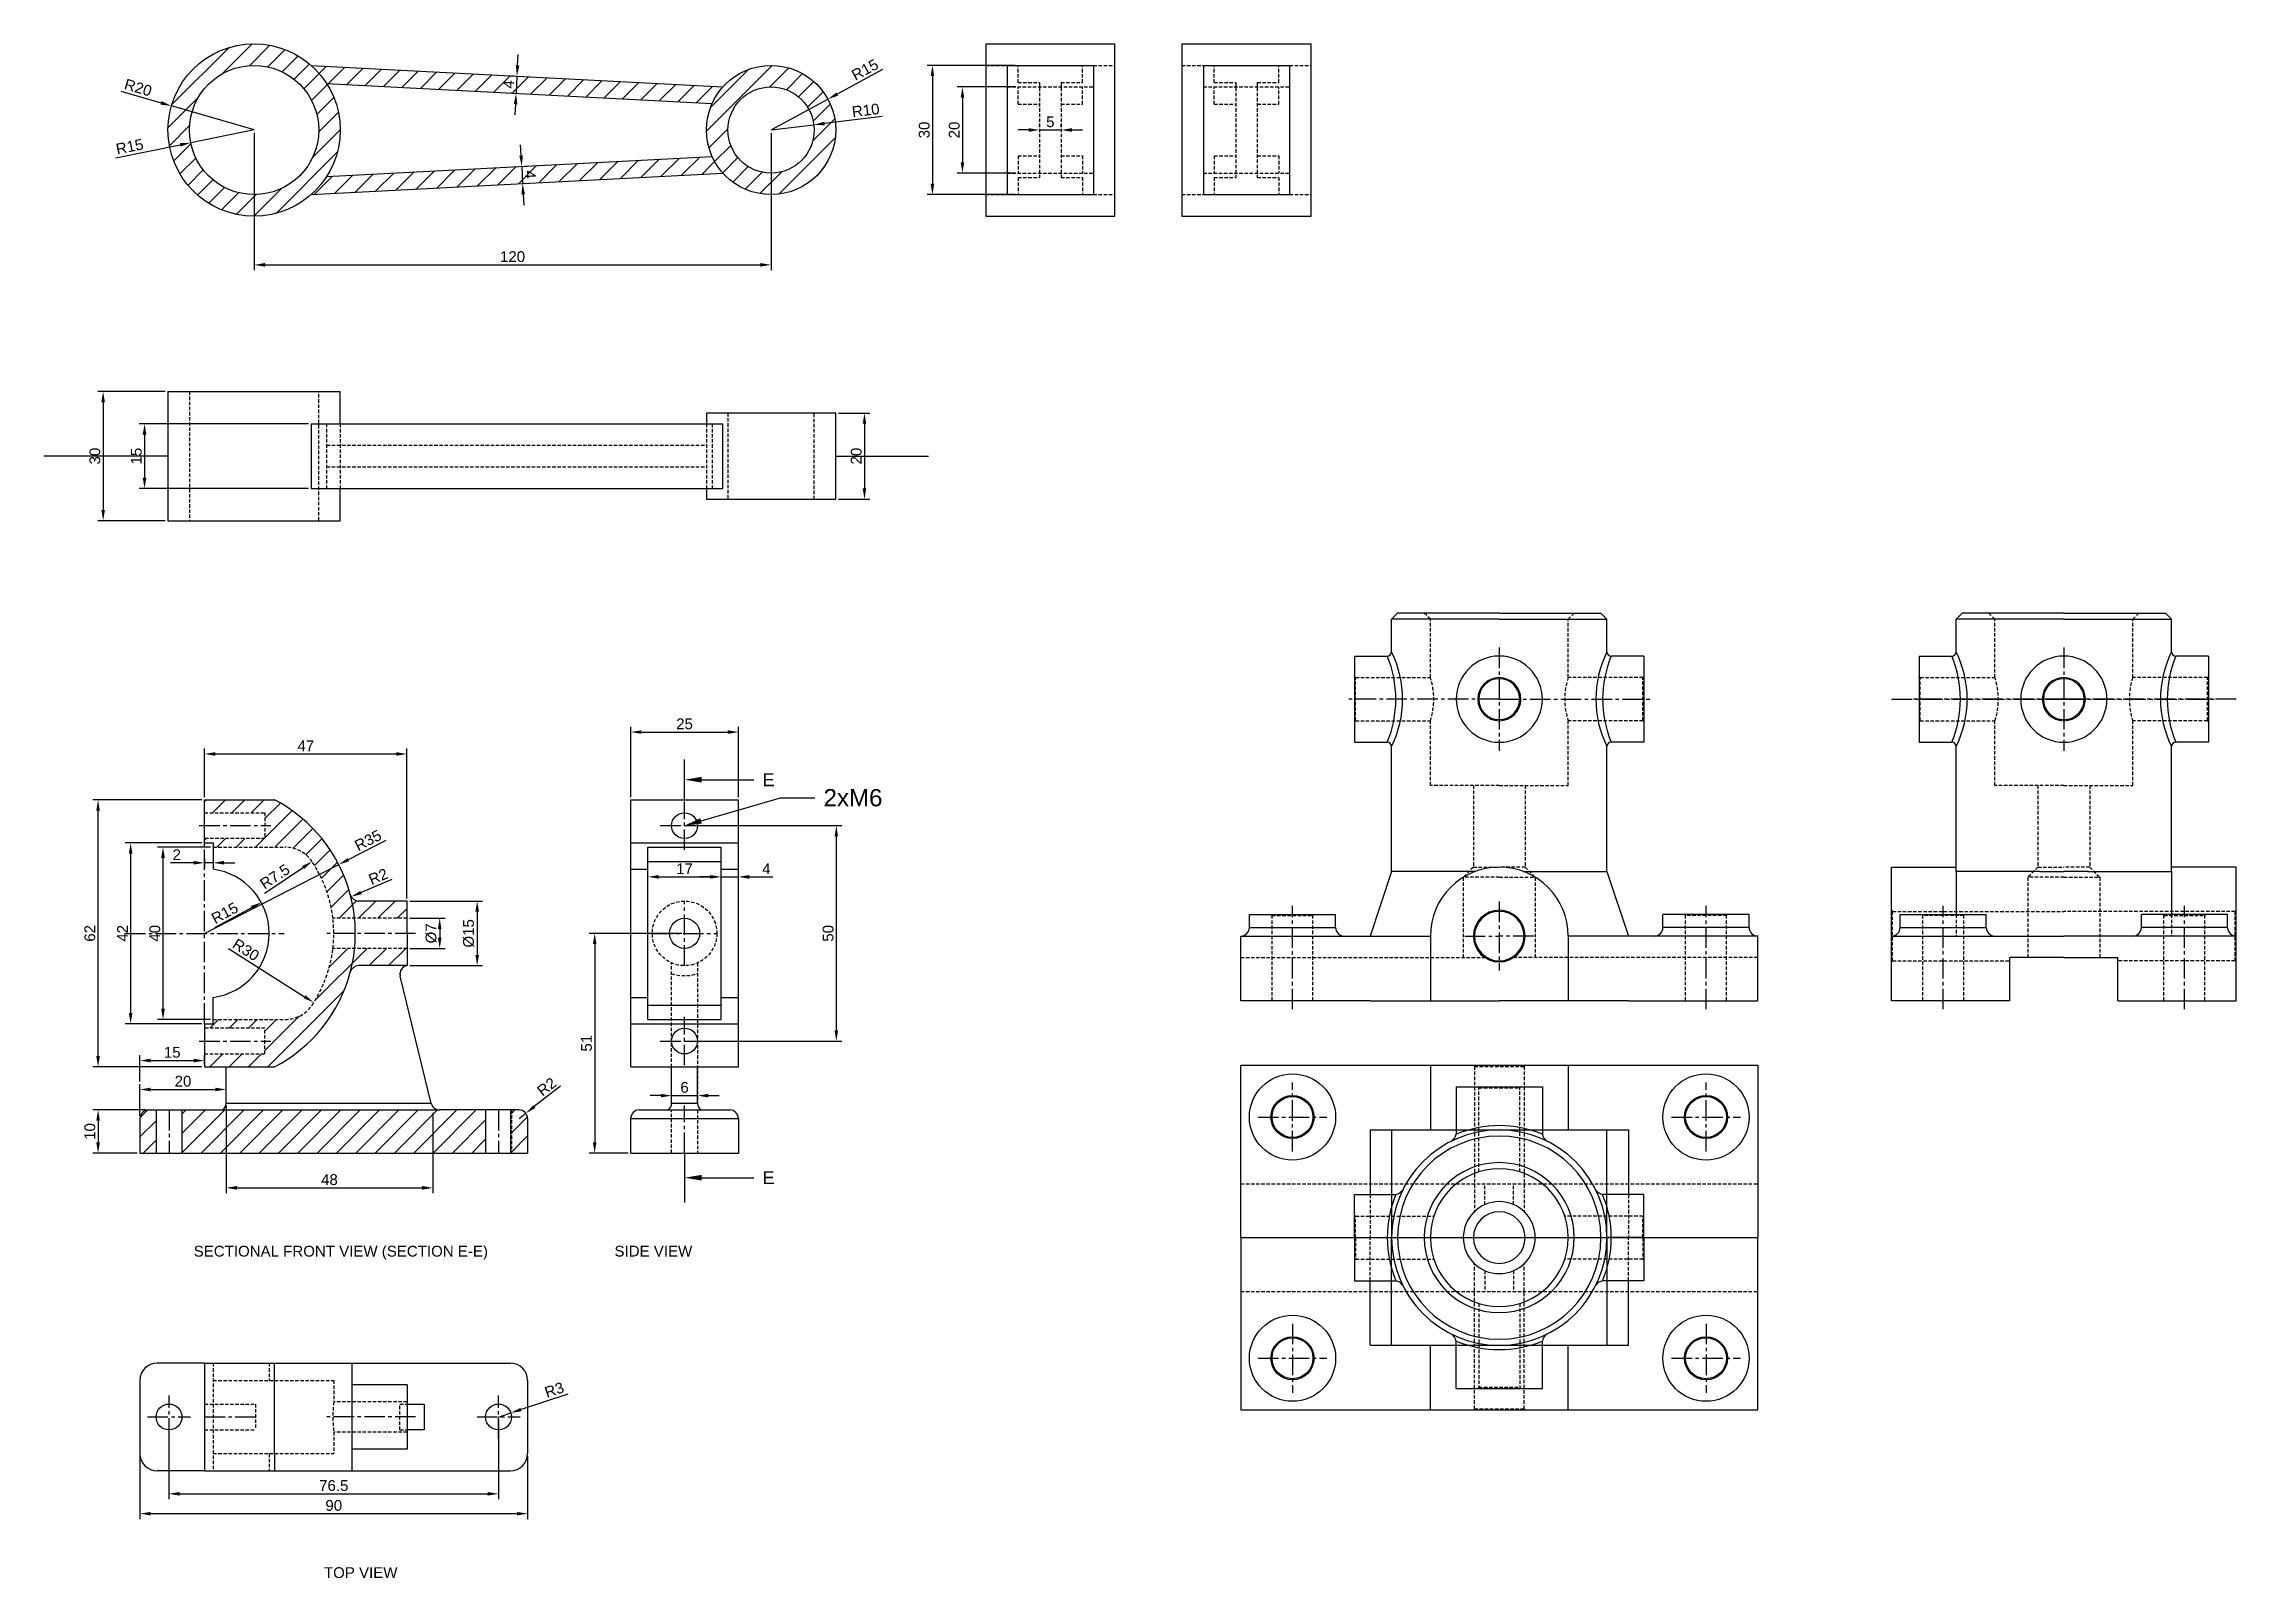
# Model space of a CAD drawing. Header units: millimetres. Extents: x 2282 to 2791, y 1362 to 1719.
import ezdxf
from ezdxf import colors
from ezdxf.entities.mleader import LeaderData, LeaderLine
from ezdxf.math import Vec2, Vec3

# ---------------------------------------------------------------- set-up
doc = ezdxf.new("R2010")
doc.units = ezdxf.units.MM
doc.header["$LTSCALE"] = 0.25
doc.linetypes.add('CENTER2', pattern=[28.575, 19.05, -3.175, 3.175, -3.175])
doc.linetypes.add('HIDDEN2', pattern=[4.7625, 3.175, -1.5875])
doc.styles.get("Standard").update_dxf_attribs({"font": 'arial.ttf'})
doc.dimstyles.new('ISO-25', dxfattribs={"dimtxt": 2.5, "dimasz": 2.5, "dimexe": 1.25, "dimexo": 0.625, "dimtad": 1, "dimdsep": 46, "dimtxsty": 'Standard', "dimcen": 2.5, "dimclrd": 3, "dimclre": 3, "dimclrt": 3, "dimadec": 0, "dimazin": 0, "dimtfac": 1, "dimtmove": 0, "dimatfit": 3, "dimfxl": 1, "dimarcsym": 0})

msp = doc.modelspace()

# ---------------------------------------------------------------- texts
at = {"char_height": 2.5, "attachment_point": 1}
for s, width, heights, insert in [('{\\C3;SECTIONAL FRONT VIEW (SECTION E-E)}', 68.89844, [2.563], (2316.953, 1439.512)), ('{\\C3;SIDE VIEW}', 34.5331, [0], (2414.633, 1439.53)), ('{\\C3;TOP VIEW}', 19.99625, [0], (2347.181, 1364.894))]:
    msp.add_mtext_dynamic_manual_height_columns(s, width=width, gutter_width=12.5, heights=heights, dxfattribs=dict(at, insert=insert))

# ---------------------------------------------------------------- blocks, each defined once
blk = doc.blocks.new('*D35')
at = {"color": 3, "lineweight": -2, "transparency": 16777216}
for p, q in [((2324.46, 1472.08), (2324.46, 1451.72)), ((2372.46, 1470.42), (2372.46, 1451.72)), ((2326.96, 1452.97), (2369.96, 1452.97))]:
    blk.add_line(p, q, dxfattribs=at)
at = {"color": 3, "transparency": 16777216}
for points in [[(2326.96, 1453.39), (2326.96, 1452.55), (2324.46, 1452.97)], [(2369.96, 1453.39), (2369.96, 1452.55), (2372.46, 1452.97)]]:
    blk.add_solid(points, dxfattribs=at)
at = {"layer": 'Defpoints', "color": 0, "transparency": 16777216}
for p in [(2324.46, 1472.71), (2372.46, 1471.05), (2372.46, 1452.97)]:
    blk.add_point(p, dxfattribs=at)
at = {"color": 3, "transparency": 16777216, "insert": (2348.46, 1454.87), "char_height": 2.5, "attachment_point": 5}
blk.add_mtext('48', dxfattribs=at)
blk = doc.blocks.new('*D36')
at = {"color": 3, "lineweight": -2, "transparency": 16777216}
for p, q in [((2318.84, 1543.05), (2293.5, 1543.05)), ((2294.75, 1483.55), (2294.75, 1540.55)), ((2318.84, 1481.05), (2293.5, 1481.05))]:
    blk.add_line(p, q, dxfattribs=at)
at = {"color": 3, "transparency": 16777216}
for points in [[(2294.33, 1540.55), (2295.17, 1540.55), (2294.75, 1543.05)], [(2294.33, 1483.55), (2295.17, 1483.55), (2294.75, 1481.05)]]:
    blk.add_solid(points, dxfattribs=at)
at = {"layer": 'Defpoints', "color": 0, "transparency": 16777216}
for p in [(2294.75, 1543.05), (2319.46, 1543.05), (2319.46, 1481.05)]:
    blk.add_point(p, dxfattribs=at)
at = {"color": 3, "transparency": 16777216, "insert": (2292.85, 1512.05), "char_height": 2.5, "attachment_point": 5, "rotation": 90}
blk.add_mtext('62', dxfattribs=at)
blk = doc.blocks.new('*D37')
at = {"color": 3, "lineweight": -2, "transparency": 16777216}
for p, q in [((2318.84, 1533.05), (2301.06, 1533.05)), ((2302.31, 1530.55), (2302.31, 1493.55)), ((2318.84, 1491.05), (2301.06, 1491.05))]:
    blk.add_line(p, q, dxfattribs=at)
at = {"color": 3, "transparency": 16777216}
for points in [[(2301.89, 1530.55), (2302.73, 1530.55), (2302.31, 1533.05)], [(2301.89, 1493.55), (2302.73, 1493.55), (2302.31, 1491.05)]]:
    blk.add_solid(points, dxfattribs=at)
at = {"layer": 'Defpoints', "color": 0, "transparency": 16777216}
for p in [(2319.46, 1533.05), (2302.31, 1491.05), (2319.46, 1491.05)]:
    blk.add_point(p, dxfattribs=at)
at = {"color": 3, "transparency": 16777216, "insert": (2300.43, 1512.05), "char_height": 2.5, "attachment_point": 5, "rotation": 90}
blk.add_mtext('42', dxfattribs=at)
blk = doc.blocks.new('*D38')
at = {"color": 3, "lineweight": -2, "transparency": 16777216}
for p, q in [((2320.84, 1532.05), (2308.58, 1532.05)), ((2309.83, 1494.55), (2309.83, 1529.55)), ((2320.84, 1492.05), (2308.58, 1492.05))]:
    blk.add_line(p, q, dxfattribs=at)
at = {"color": 3, "transparency": 16777216}
for points in [[(2309.41, 1529.55), (2310.24, 1529.55), (2309.83, 1532.05)], [(2309.41, 1494.55), (2310.24, 1494.55), (2309.83, 1492.05)]]:
    blk.add_solid(points, dxfattribs=at)
at = {"layer": 'Defpoints', "color": 0, "transparency": 16777216}
for p in [(2309.83, 1532.05), (2321.46, 1532.05), (2321.46, 1492.05)]:
    blk.add_point(p, dxfattribs=at)
at = {"color": 3, "transparency": 16777216, "insert": (2307.93, 1512.05), "char_height": 2.5, "attachment_point": 5, "rotation": 90}
blk.add_mtext('40', dxfattribs=at)
blk = doc.blocks.new('*D39')
at = {"color": 3, "lineweight": -2, "transparency": 16777216}
for p, q in [((2316.96, 1528.43), (2311.56, 1528.43)), ((2319.46, 1529.36), (2319.46, 1527.18)), ((2321.46, 1528.43), (2319.46, 1528.43)), ((2321.46, 1529.36), (2321.46, 1527.18)), ((2323.96, 1528.43), (2326.46, 1528.43))]:
    blk.add_line(p, q, dxfattribs=at)
at = {"color": 3, "transparency": 16777216}
for points in [[(2316.96, 1528.85), (2316.96, 1528.02), (2319.46, 1528.43)], [(2323.96, 1528.85), (2323.96, 1528.02), (2321.46, 1528.43)]]:
    blk.add_solid(points, dxfattribs=at)
at = {"layer": 'Defpoints', "color": 0, "transparency": 16777216}
for p in [(2319.46, 1529.98), (2319.46, 1528.43), (2321.46, 1529.98)]:
    blk.add_point(p, dxfattribs=at)
at = {"color": 3, "transparency": 16777216, "insert": (2313.01, 1530.31), "char_height": 2.5, "attachment_point": 5}
blk.add_mtext('2', dxfattribs=at)
blk = doc.blocks.new('*D40')
at = {"color": 3, "lineweight": -2, "transparency": 16777216}
blk.add_line((2321.89, 1513.37), (2330.44, 1518.03), dxfattribs=at)
at = {"color": 3, "transparency": 16777216}
blk.add_solid([(2330.24, 1518.4), (2330.64, 1517.67), (2332.63, 1519.23)], dxfattribs=at)
at = {"layer": 'Defpoints', "color": 0, "transparency": 16777216}
for p in [(2332.63, 1519.23), (2319.46, 1512.05)]:
    blk.add_point(p, dxfattribs=at)
at = {"color": 3, "transparency": 16777216, "insert": (2324.15, 1516.77), "char_height": 2.5, "attachment_point": 5, "rotation": 28.6029}
blk.add_mtext('R15', dxfattribs=at)
blk = doc.blocks.new('*D41')
at = {"color": 3, "lineweight": -2, "transparency": 16777216}
blk.add_line((2325, 1508.54), (2342.7, 1497.34), dxfattribs=at)
at = {"color": 3, "transparency": 16777216}
blk.add_solid([(2342.92, 1497.69), (2342.48, 1496.99), (2344.81, 1496)], dxfattribs=at)
at = {"layer": 'Defpoints', "color": 0, "transparency": 16777216}
for p in [(2319.46, 1512.05), (2344.81, 1496)]:
    blk.add_point(p, dxfattribs=at)
at = {"color": 3, "transparency": 16777216, "insert": (2329.07, 1508.22), "char_height": 2.5, "attachment_point": 5, "rotation": 327.6612}
blk.add_mtext('R30', dxfattribs=at)
blk = doc.blocks.new('*D42')
at = {"color": 3, "lineweight": -2, "transparency": 16777216}
blk.add_line((2333.42, 1521.37), (2342.33, 1527.33), dxfattribs=at)
at = {"color": 3, "transparency": 16777216}
blk.add_solid([(2342.1, 1527.67), (2342.56, 1526.98), (2344.41, 1528.72)], dxfattribs=at)
at = {"layer": 'Defpoints', "color": 0, "transparency": 16777216}
for p in [(2344.41, 1528.72), (2338.17, 1524.55)]:
    blk.add_point(p, dxfattribs=at)
at = {"color": 3, "transparency": 16777216, "insert": (2335.78, 1525.23), "char_height": 2.5, "attachment_point": 5, "rotation": 33.7601}
blk.add_mtext('R7.5', dxfattribs=at)
blk = doc.blocks.new('*D43')
at = {"color": 3, "lineweight": -2, "transparency": 16777216}
for p, q in [((2361.51, 1533.6), (2352.84, 1529.15)), ((2319.46, 1512.05), (2350.61, 1528.01))]:
    blk.add_line(p, q, dxfattribs=at)
at = {"color": 3, "transparency": 16777216}
blk.add_solid([(2352.65, 1529.52), (2353.03, 1528.78), (2350.61, 1528.01)], dxfattribs=at)
at = {"layer": 'Defpoints', "color": 0, "transparency": 16777216}
for p in [(2350.61, 1528.01), (2319.46, 1512.05)]:
    blk.add_point(p, dxfattribs=at)
at = {"color": 3, "transparency": 16777216, "insert": (2357.42, 1533.64), "char_height": 2.5, "attachment_point": 5, "rotation": 27.135}
blk.add_mtext('R35', dxfattribs=at)
blk = doc.blocks.new('*D44')
at = {"color": 3, "lineweight": -2, "transparency": 16777216}
blk.add_line((2362.94, 1524.53), (2355.8, 1521.52), dxfattribs=at)
at = {"color": 3, "transparency": 16777216}
blk.add_solid([(2355.63, 1521.91), (2355.96, 1521.14), (2353.49, 1520.55)], dxfattribs=at)
at = {"layer": 'Defpoints', "color": 0, "transparency": 16777216}
for p in [(2353.49, 1520.55), (2355.33, 1521.33)]:
    blk.add_point(p, dxfattribs=at)
at = {"color": 3, "transparency": 16777216, "insert": (2359.79, 1525.25), "char_height": 2.5, "attachment_point": 5, "rotation": 22.8487}
blk.add_mtext('R2', dxfattribs=at)
blk = doc.blocks.new('*D47')
at = {"color": 3, "lineweight": -2, "transparency": 16777216}
for p, q in [((2304.46, 1469.67), (2304.46, 1477.06)), ((2324.46, 1473.29), (2324.46, 1477.06)), ((2306.96, 1475.81), (2321.96, 1475.81))]:
    blk.add_line(p, q, dxfattribs=at)
at = {"color": 3, "transparency": 16777216}
for points in [[(2306.96, 1476.22), (2306.96, 1475.39), (2304.46, 1475.81)], [(2321.96, 1476.22), (2321.96, 1475.39), (2324.46, 1475.81)]]:
    blk.add_solid(points, dxfattribs=at)
at = {"layer": 'Defpoints', "color": 0, "transparency": 16777216}
for p in [(2324.46, 1475.81), (2324.46, 1472.67), (2304.46, 1469.05)]:
    blk.add_point(p, dxfattribs=at)
at = {"color": 3, "transparency": 16777216, "insert": (2314.46, 1477.71), "char_height": 2.5, "attachment_point": 5}
blk.add_mtext('20', dxfattribs=at)
blk = doc.blocks.new('*D48')
at = {"color": 3, "lineweight": -2, "transparency": 16777216}
for p, q in [((2304.46, 1477.68), (2304.46, 1483.77)), ((2306.96, 1482.52), (2316.96, 1482.52)), ((2319.46, 1481.67), (2319.46, 1483.77))]:
    blk.add_line(p, q, dxfattribs=at)
at = {"color": 3, "transparency": 16777216}
for points in [[(2306.96, 1482.94), (2306.96, 1482.1), (2304.46, 1482.52)], [(2316.96, 1482.94), (2316.96, 1482.1), (2319.46, 1482.52)]]:
    blk.add_solid(points, dxfattribs=at)
at = {"layer": 'Defpoints', "color": 0, "transparency": 16777216}
for p in [(2319.46, 1482.52), (2319.46, 1481.05), (2304.46, 1477.06)]:
    blk.add_point(p, dxfattribs=at)
at = {"color": 3, "transparency": 16777216, "insert": (2311.96, 1484.42), "char_height": 2.5, "attachment_point": 5}
blk.add_mtext('15', dxfattribs=at)
blk = doc.blocks.new('*D49')
at = {"color": 3, "lineweight": -2, "transparency": 16777216}
for p, q in [((2425.39, 1474.37), (2422.89, 1474.37)), ((2427.89, 1475), (2427.89, 1475.62)), ((2427.89, 1474.37), (2433.89, 1474.37)), ((2433.89, 1475), (2433.89, 1475.62)), ((2436.39, 1474.37), (2438.89, 1474.37))]:
    blk.add_line(p, q, dxfattribs=at)
at = {"color": 3, "transparency": 16777216}
for points in [[(2425.39, 1474.79), (2425.39, 1473.96), (2427.89, 1474.37)], [(2436.39, 1474.79), (2436.39, 1473.96), (2433.89, 1474.37)]]:
    blk.add_solid(points, dxfattribs=at)
at = {"layer": 'Defpoints', "color": 0, "transparency": 16777216}
for p in [(2427.89, 1474.37), (2433.89, 1474.37), (2433.89, 1474.37)]:
    blk.add_point(p, dxfattribs=at)
at = {"color": 3, "transparency": 16777216, "insert": (2430.89, 1476.28), "char_height": 2.5, "attachment_point": 5}
blk.add_mtext('6', dxfattribs=at)
blk = doc.blocks.new('*D50')
at = {"color": 3, "lineweight": -2, "transparency": 16777216}
for p, q in [((2431.52, 1537.05), (2467.37, 1537.05)), ((2466.12, 1534.55), (2466.12, 1489.55)), ((2431.52, 1487.05), (2467.37, 1487.05))]:
    blk.add_line(p, q, dxfattribs=at)
at = {"color": 3, "transparency": 16777216}
for points in [[(2465.7, 1534.55), (2466.53, 1534.55), (2466.12, 1537.05)], [(2465.7, 1489.55), (2466.53, 1489.55), (2466.12, 1487.05)]]:
    blk.add_solid(points, dxfattribs=at)
at = {"layer": 'Defpoints', "color": 0, "transparency": 16777216}
for p in [(2430.89, 1537.05), (2430.89, 1487.05), (2466.12, 1487.05)]:
    blk.add_point(p, dxfattribs=at)
at = {"color": 3, "transparency": 16777216, "insert": (2464.22, 1512.05), "char_height": 2.5, "attachment_point": 5, "rotation": 90}
blk.add_mtext('50', dxfattribs=at)
blk = doc.blocks.new('*D51')
at = {"color": 3, "lineweight": -2, "transparency": 16777216}
for p, q in [((2305.84, 1471.05), (2293.5, 1471.05)), ((2294.75, 1468.55), (2294.75, 1463.55)), ((2303.84, 1461.05), (2293.5, 1461.05))]:
    blk.add_line(p, q, dxfattribs=at)
at = {"color": 3, "transparency": 16777216}
for points in [[(2294.33, 1468.55), (2295.17, 1468.55), (2294.75, 1471.05)], [(2294.33, 1463.55), (2295.17, 1463.55), (2294.75, 1461.05)]]:
    blk.add_solid(points, dxfattribs=at)
at = {"layer": 'Defpoints', "color": 0, "transparency": 16777216}
for p in [(2306.46, 1471.05), (2294.75, 1461.05), (2304.46, 1461.05)]:
    blk.add_point(p, dxfattribs=at)
at = {"color": 3, "transparency": 16777216, "insert": (2292.85, 1466.05), "char_height": 2.5, "attachment_point": 5, "rotation": 90}
blk.add_mtext('10', dxfattribs=at)
blk = doc.blocks.new('*D52')
at = {"color": 3, "lineweight": -2, "transparency": 16777216}
for p, q in [((2402.11, 1476.6), (2396.01, 1471.82)), ((2392.46, 1469.05), (2394.04, 1470.28))]:
    blk.add_line(p, q, dxfattribs=at)
at = {"color": 3, "transparency": 16777216}
blk.add_solid([(2395.75, 1472.15), (2396.26, 1471.5), (2394.04, 1470.28)], dxfattribs=at)
at = {"layer": 'Defpoints', "color": 0, "transparency": 16777216}
for p in [(2392.46, 1469.05), (2394.04, 1470.28)]:
    blk.add_point(p, dxfattribs=at)
at = {"color": 3, "transparency": 16777216, "insert": (2398.89, 1476.46), "char_height": 2.5, "attachment_point": 5, "rotation": 38.0586}
blk.add_mtext('R2', dxfattribs=at)
blk = doc.blocks.new('*D53')
at = {"color": 3, "lineweight": -2, "transparency": 16777216}
for p, q in [((2430.27, 1512.05), (2408.78, 1512.05)), ((2410.03, 1509.55), (2410.03, 1463.55)), ((2417.77, 1461.05), (2408.78, 1461.05))]:
    blk.add_line(p, q, dxfattribs=at)
at = {"color": 3, "transparency": 16777216}
for points in [[(2409.61, 1509.55), (2410.44, 1509.55), (2410.03, 1512.05)], [(2409.61, 1463.55), (2410.44, 1463.55), (2410.03, 1461.05)]]:
    blk.add_solid(points, dxfattribs=at)
at = {"layer": 'Defpoints', "color": 0, "transparency": 16777216}
for p in [(2430.89, 1512.05), (2410.03, 1461.05), (2418.39, 1461.05)]:
    blk.add_point(p, dxfattribs=at)
at = {"color": 3, "transparency": 16777216, "insert": (2408.13, 1486.55), "char_height": 2.5, "attachment_point": 5, "rotation": 90}
blk.add_mtext('51', dxfattribs=at)
blk = doc.blocks.new('*D54')
at = {"color": 3, "lineweight": -2, "transparency": 16777216}
for p, q in [((2367.09, 1515.55), (2375.3, 1515.55)), ((2374.05, 1513.05), (2374.05, 1511.05)), ((2367.09, 1508.55), (2375.3, 1508.55))]:
    blk.add_line(p, q, dxfattribs=at)
at = {"color": 3, "transparency": 16777216}
for points in [[(2373.63, 1513.05), (2374.46, 1513.05), (2374.05, 1515.55)], [(2373.63, 1511.05), (2374.46, 1511.05), (2374.05, 1508.55)]]:
    blk.add_solid(points, dxfattribs=at)
at = {"layer": 'Defpoints', "color": 0, "transparency": 16777216}
for p in [(2366.46, 1515.55), (2366.46, 1508.55), (2374.05, 1508.55)]:
    blk.add_point(p, dxfattribs=at)
at = {"color": 3, "transparency": 16777216, "insert": (2372.08, 1512.05), "char_height": 2.5, "attachment_point": 5, "rotation": 90}
blk.add_mtext('%%C7', dxfattribs=at)
blk = doc.blocks.new('*D55')
at = {"color": 3, "lineweight": -2, "transparency": 16777216}
for p, q in [((2367.09, 1519.55), (2384, 1519.55)), ((2382.75, 1517.05), (2382.75, 1507.05)), ((2367.1, 1504.55), (2384, 1504.55))]:
    blk.add_line(p, q, dxfattribs=at)
at = {"color": 3, "transparency": 16777216}
for points in [[(2382.33, 1517.05), (2383.17, 1517.05), (2382.75, 1519.55)], [(2382.33, 1507.05), (2383.17, 1507.05), (2382.75, 1504.55)]]:
    blk.add_solid(points, dxfattribs=at)
at = {"layer": 'Defpoints', "color": 0, "transparency": 16777216}
for p in [(2366.46, 1519.55), (2366.47, 1504.55), (2382.75, 1504.55)]:
    blk.add_point(p, dxfattribs=at)
at = {"color": 3, "transparency": 16777216, "insert": (2380.78, 1512.05), "char_height": 2.5, "attachment_point": 5, "rotation": 90}
blk.add_mtext('%%C15', dxfattribs=at)
blk = doc.blocks.new('*D56')
at = {"color": 3, "lineweight": -2, "transparency": 16777216}
for p, q in [((2422.39, 1525.3), (2422.39, 1526.41)), ((2424.89, 1525.16), (2436.89, 1525.16)), ((2439.39, 1525.3), (2439.39, 1526.41))]:
    blk.add_line(p, q, dxfattribs=at)
at = {"color": 3, "transparency": 16777216}
for points in [[(2424.89, 1525.58), (2424.89, 1524.74), (2422.39, 1525.16)], [(2436.89, 1525.58), (2436.89, 1524.74), (2439.39, 1525.16)]]:
    blk.add_solid(points, dxfattribs=at)
at = {"layer": 'Defpoints', "color": 0, "transparency": 16777216}
for p in [(2422.39, 1524.68), (2439.39, 1525.16), (2439.39, 1524.68)]:
    blk.add_point(p, dxfattribs=at)
at = {"color": 3, "transparency": 16777216, "insert": (2430.89, 1527.04), "char_height": 2.5, "attachment_point": 5}
blk.add_mtext('17', dxfattribs=at)
blk = doc.blocks.new('*D58')
at = {"color": 3, "lineweight": -2, "transparency": 16777216}
for p, q in [((2436.89, 1525.16), (2434.39, 1525.16)), ((2439.39, 1525.79), (2439.39, 1526.41)), ((2439.39, 1525.16), (2443.39, 1525.16)), ((2443.39, 1525.79), (2443.39, 1526.41)), ((2445.89, 1525.16), (2451.37, 1525.16))]:
    blk.add_line(p, q, dxfattribs=at)
at = {"color": 3, "transparency": 16777216}
for points in [[(2436.89, 1525.58), (2436.89, 1524.74), (2439.39, 1525.16)], [(2445.89, 1525.58), (2445.89, 1524.74), (2443.39, 1525.16)]]:
    blk.add_solid(points, dxfattribs=at)
at = {"layer": 'Defpoints', "color": 0, "transparency": 16777216}
for p in [(2439.39, 1525.16), (2443.39, 1525.16), (2443.39, 1525.16)]:
    blk.add_point(p, dxfattribs=at)
at = {"color": 3, "transparency": 16777216, "insert": (2449.88, 1527.04), "char_height": 2.5, "attachment_point": 5}
blk.add_mtext('4', dxfattribs=at)
blk = doc.blocks.new('*D59')
at = {"color": 3, "lineweight": -2, "transparency": 16777216}
for p, q in [((2418.39, 1543.67), (2418.39, 1560.02)), ((2420.89, 1558.77), (2440.89, 1558.77)), ((2443.39, 1543.67), (2443.39, 1560.02))]:
    blk.add_line(p, q, dxfattribs=at)
at = {"color": 3, "transparency": 16777216}
for points in [[(2420.89, 1559.19), (2420.89, 1558.36), (2418.39, 1558.77)], [(2440.89, 1559.19), (2440.89, 1558.36), (2443.39, 1558.77)]]:
    blk.add_solid(points, dxfattribs=at)
at = {"layer": 'Defpoints', "color": 0, "transparency": 16777216}
for p in [(2443.39, 1558.77), (2418.39, 1543.05), (2443.39, 1543.05)]:
    blk.add_point(p, dxfattribs=at)
at = {"color": 3, "transparency": 16777216, "insert": (2430.89, 1560.67), "char_height": 2.5, "attachment_point": 5}
blk.add_mtext('25', dxfattribs=at)
blk = doc.blocks.new('*D60')
at = {"color": 3, "lineweight": -2, "transparency": 16777216}
for p, q in [((2319.46, 1543.67), (2319.46, 1554.94)), ((2321.96, 1553.69), (2363.96, 1553.69)), ((2366.46, 1520.17), (2366.46, 1554.94))]:
    blk.add_line(p, q, dxfattribs=at)
at = {"color": 3, "transparency": 16777216}
for points in [[(2321.96, 1554.11), (2321.96, 1553.28), (2319.46, 1553.69)], [(2363.96, 1554.11), (2363.96, 1553.28), (2366.46, 1553.69)]]:
    blk.add_solid(points, dxfattribs=at)
at = {"layer": 'Defpoints', "color": 0, "transparency": 16777216}
for p in [(2366.46, 1553.69), (2319.46, 1543.05), (2366.46, 1519.55)]:
    blk.add_point(p, dxfattribs=at)
at = {"color": 3, "transparency": 16777216, "insert": (2342.96, 1555.57), "char_height": 2.5, "attachment_point": 5}
blk.add_mtext('47', dxfattribs=at)
blk = doc.blocks.new('*D61')
at = {"color": 3, "lineweight": -2, "transparency": 16777216}
for p, q in [((2403.76, 1405.09), (2392.94, 1401.5)), ((2387.71, 1399.77), (2390.56, 1400.72))]:
    blk.add_line(p, q, dxfattribs=at)
at = {"color": 3, "transparency": 16777216}
blk.add_solid([(2392.8, 1401.9), (2393.07, 1401.11), (2390.56, 1400.72)], dxfattribs=at)
at = {"layer": 'Defpoints', "color": 0, "transparency": 16777216}
for p in [(2387.71, 1399.77), (2390.56, 1400.72)]:
    blk.add_point(p, dxfattribs=at)
at = {"color": 3, "transparency": 16777216, "insert": (2400.66, 1406.07), "char_height": 2.5, "attachment_point": 5, "rotation": 18.3329}
blk.add_mtext('R3', dxfattribs=at)
blk = doc.blocks.new('*D62')
at = {"color": 3, "lineweight": -2, "transparency": 16777216}
for p, q in [((2304.46, 1390.65), (2304.46, 1376.08)), ((2394.46, 1390.65), (2394.46, 1376.08)), ((2306.96, 1377.33), (2391.96, 1377.33))]:
    blk.add_line(p, q, dxfattribs=at)
at = {"color": 3, "transparency": 16777216}
for points in [[(2306.96, 1377.74), (2306.96, 1376.91), (2304.46, 1377.33)], [(2391.96, 1377.74), (2391.96, 1376.91), (2394.46, 1377.33)]]:
    blk.add_solid(points, dxfattribs=at)
at = {"layer": 'Defpoints', "color": 0, "transparency": 16777216}
for p in [(2304.46, 1391.27), (2394.46, 1391.27), (2394.46, 1377.33)]:
    blk.add_point(p, dxfattribs=at)
at = {"color": 3, "transparency": 16777216, "insert": (2349.46, 1379.23), "char_height": 2.5, "attachment_point": 5}
blk.add_mtext('90', dxfattribs=at)
blk = doc.blocks.new('*D63')
at = {"color": 3, "lineweight": -2, "transparency": 16777216}
for p, q in [((2311.21, 1399.15), (2311.21, 1380.69)), ((2387.71, 1399.15), (2387.71, 1380.69)), ((2313.71, 1381.94), (2385.21, 1381.94))]:
    blk.add_line(p, q, dxfattribs=at)
at = {"color": 3, "transparency": 16777216}
for points in [[(2313.71, 1382.36), (2313.71, 1381.52), (2311.21, 1381.94)], [(2385.21, 1382.36), (2385.21, 1381.52), (2387.71, 1381.94)]]:
    blk.add_solid(points, dxfattribs=at)
at = {"layer": 'Defpoints', "color": 0, "transparency": 16777216}
for p in [(2311.21, 1399.77), (2387.71, 1399.77), (2387.71, 1381.94)]:
    blk.add_point(p, dxfattribs=at)
at = {"color": 3, "transparency": 16777216, "insert": (2349.46, 1383.84), "char_height": 2.5, "attachment_point": 5}
blk.add_mtext('76.5', dxfattribs=at)
blk = doc.blocks.new('*D64')
at = {"color": 3, "lineweight": -2, "transparency": 16777216}
for p, q in [((2330.97, 1697.92), (2330.97, 1665.99)), ((2450.97, 1697.92), (2450.97, 1665.99)), ((2333.47, 1667.24), (2448.47, 1667.24))]:
    blk.add_line(p, q, dxfattribs=at)
at = {"color": 3, "transparency": 16777216}
for points in [[(2333.47, 1667.66), (2333.47, 1666.83), (2330.97, 1667.24)], [(2448.47, 1667.66), (2448.47, 1666.83), (2450.97, 1667.24)]]:
    blk.add_solid(points, dxfattribs=at)
at = {"layer": 'Defpoints', "color": 0, "transparency": 16777216}
for p in [(2330.97, 1698.55), (2450.97, 1698.55), (2450.97, 1667.24)]:
    blk.add_point(p, dxfattribs=at)
at = {"color": 3, "transparency": 16777216, "insert": (2390.97, 1669.14), "char_height": 2.5, "attachment_point": 5}
blk.add_mtext('120', dxfattribs=at)
blk = doc.blocks.new('*D67')
at = {"color": 3, "lineweight": -2, "transparency": 16777216}
for p, q in [((2300.04, 1707.56), (2309.37, 1704.84)), ((2330.97, 1698.55), (2311.77, 1704.14))]:
    blk.add_line(p, q, dxfattribs=at)
at = {"color": 3, "transparency": 16777216}
blk.add_solid([(2309.48, 1705.24), (2309.25, 1704.44), (2311.77, 1704.14)], dxfattribs=at)
at = {"layer": 'Defpoints', "color": 0, "transparency": 16777216}
for p in [(2311.77, 1704.14), (2330.97, 1698.55)]:
    blk.add_point(p, dxfattribs=at)
at = {"color": 3, "transparency": 16777216, "insert": (2304.04, 1708.38), "char_height": 2.5, "attachment_point": 5, "rotation": 343.7531}
blk.add_mtext('R20', dxfattribs=at)
blk = doc.blocks.new('*D68')
at = {"color": 3, "lineweight": -2, "transparency": 16777216}
for p, q in [((2476.86, 1712.6), (2466.35, 1706.9)), ((2450.97, 1698.55), (2464.15, 1705.7))]:
    blk.add_line(p, q, dxfattribs=at)
at = {"color": 3, "transparency": 16777216}
blk.add_solid([(2466.15, 1707.26), (2466.55, 1706.53), (2464.15, 1705.7)], dxfattribs=at)
at = {"layer": 'Defpoints', "color": 0, "transparency": 16777216}
for p in [(2464.15, 1705.7), (2450.97, 1698.55)]:
    blk.add_point(p, dxfattribs=at)
at = {"color": 3, "transparency": 16777216, "insert": (2472.77, 1712.55), "char_height": 2.5, "attachment_point": 5, "rotation": 28.4944}
blk.add_mtext('R15', dxfattribs=at)
blk = doc.blocks.new('*D69')
at = {"color": 3, "lineweight": -2, "transparency": 16777216}
for p, q in [((2310.34, 1637.84), (2294.68, 1637.84)), ((2295.93, 1635.34), (2295.93, 1610.34)), ((2310.34, 1607.84), (2294.68, 1607.84))]:
    blk.add_line(p, q, dxfattribs=at)
at = {"color": 3, "transparency": 16777216}
for points in [[(2295.51, 1635.34), (2296.34, 1635.34), (2295.93, 1637.84)], [(2295.51, 1610.34), (2296.34, 1610.34), (2295.93, 1607.84)]]:
    blk.add_solid(points, dxfattribs=at)
at = {"layer": 'Defpoints', "color": 0, "transparency": 16777216}
for p in [(2310.97, 1637.84), (2295.93, 1607.84), (2310.97, 1607.84)]:
    blk.add_point(p, dxfattribs=at)
at = {"color": 3, "transparency": 16777216, "insert": (2294.02, 1622.84), "char_height": 2.5, "attachment_point": 5, "rotation": 90}
blk.add_mtext('30', dxfattribs=at)
blk = doc.blocks.new('*D70')
at = {"color": 3, "lineweight": -2, "transparency": 16777216}
for p, q in [((2466.59, 1632.84), (2473.9, 1632.84)), ((2472.65, 1630.34), (2472.65, 1615.34)), ((2466.59, 1612.84), (2473.9, 1612.84))]:
    blk.add_line(p, q, dxfattribs=at)
at = {"color": 3, "transparency": 16777216}
for points in [[(2472.24, 1630.34), (2473.07, 1630.34), (2472.65, 1632.84)], [(2472.24, 1615.34), (2473.07, 1615.34), (2472.65, 1612.84)]]:
    blk.add_solid(points, dxfattribs=at)
at = {"layer": 'Defpoints', "color": 0, "transparency": 16777216}
for p in [(2465.97, 1632.84), (2465.97, 1612.84), (2472.65, 1612.84)]:
    blk.add_point(p, dxfattribs=at)
at = {"color": 3, "transparency": 16777216, "insert": (2470.75, 1622.84), "char_height": 2.5, "attachment_point": 5, "rotation": 90}
blk.add_mtext('20', dxfattribs=at)
blk = doc.blocks.new('*D71')
at = {"color": 3, "lineweight": -2, "transparency": 16777216}
for p, q in [((2298.9, 1692.1), (2313.81, 1695.1)), ((2330.97, 1698.55), (2316.26, 1695.59))]:
    blk.add_line(p, q, dxfattribs=at)
at = {"color": 3, "transparency": 16777216}
blk.add_solid([(2313.73, 1695.51), (2313.89, 1694.69), (2316.26, 1695.59)], dxfattribs=at)
at = {"layer": 'Defpoints', "color": 0, "transparency": 16777216}
for p in [(2316.26, 1695.59), (2330.97, 1698.55)]:
    blk.add_point(p, dxfattribs=at)
at = {"color": 3, "transparency": 16777216, "insert": (2302.08, 1694.68), "char_height": 2.5, "attachment_point": 5, "rotation": 11.3661}
blk.add_mtext('R15', dxfattribs=at)
blk = doc.blocks.new('*D72')
at = {"color": 3, "lineweight": -2, "transparency": 16777216}
for p, q in [((2450.97, 1698.55), (2460.9, 1699.75)), ((2476.75, 1701.67), (2463.38, 1700.05))]:
    blk.add_line(p, q, dxfattribs=at)
at = {"color": 3, "transparency": 16777216}
blk.add_solid([(2463.33, 1700.46), (2463.43, 1699.63), (2460.9, 1699.75)], dxfattribs=at)
at = {"layer": 'Defpoints', "color": 0, "transparency": 16777216}
for p in [(2460.9, 1699.75), (2450.97, 1698.55)]:
    blk.add_point(p, dxfattribs=at)
at = {"color": 3, "transparency": 16777216, "insert": (2472.94, 1703.12), "char_height": 2.5, "attachment_point": 5, "rotation": 6.8965}
blk.add_mtext('R10', dxfattribs=at)
blk = doc.blocks.new('*D73')
at = {"color": 3, "lineweight": -2, "transparency": 16777216}
for p, q in [((2392.12, 1713.54), (2392.25, 1716.04)), ((2391.37, 1711.08), (2390.74, 1711.11)), ((2391.99, 1711.05), (2391.78, 1707.05)), ((2391.16, 1707.08), (2390.54, 1707.12)), ((2391.65, 1704.56), (2391.52, 1702.06))]:
    blk.add_line(p, q, dxfattribs=at)
at = {"color": 3, "transparency": 16777216}
for points in [[(2391.71, 1713.57), (2392.54, 1713.52), (2391.99, 1711.05)], [(2391.24, 1704.58), (2392.07, 1704.53), (2391.78, 1707.05)]]:
    blk.add_solid(points, dxfattribs=at)
at = {"layer": 'Defpoints', "color": 0, "transparency": 16777216}
for p in [(2391.99, 1711.05), (2391.78, 1707.05), (2391.78, 1707.05)]:
    blk.add_point(p, dxfattribs=at)
at = {"color": 3, "transparency": 16777216, "insert": (2390.02, 1709.15), "char_height": 2.5, "attachment_point": 5, "rotation": 87.0058}
blk.add_mtext('4', dxfattribs=at)
blk = doc.blocks.new('*D74')
at = {"color": 3, "lineweight": -2, "transparency": 16777216}
for p, q in [((2392.96, 1692.61), (2392.83, 1695.1)), ((2393.09, 1690.11), (2393.3, 1686.11)), ((2393.71, 1690.14), (2394.34, 1690.17)), ((2393.92, 1686.15), (2394.55, 1686.18)), ((2393.43, 1683.62), (2393.56, 1681.12))]:
    blk.add_line(p, q, dxfattribs=at)
at = {"color": 3, "transparency": 16777216}
for points in [[(2393.37, 1692.63), (2392.54, 1692.58), (2393.09, 1690.11)], [(2393.84, 1683.64), (2393.01, 1683.6), (2393.3, 1686.11)]]:
    blk.add_solid(points, dxfattribs=at)
at = {"layer": 'Defpoints', "color": 0, "transparency": 16777216}
for p in [(2393.09, 1690.11), (2393.3, 1686.11), (2393.3, 1686.11)]:
    blk.add_point(p, dxfattribs=at)
at = {"color": 3, "transparency": 16777216, "insert": (2395.06, 1688.21), "char_height": 2.5, "attachment_point": 5, "rotation": 272.9942}
blk.add_mtext('4', dxfattribs=at)
blk = doc.blocks.new('*D75')
at = {"color": 3, "lineweight": -2, "transparency": 16777216}
for p, q in [((2343.57, 1630.34), (2304.28, 1630.34)), ((2305.53, 1627.84), (2305.53, 1617.84)), ((2343.57, 1615.34), (2304.28, 1615.34))]:
    blk.add_line(p, q, dxfattribs=at)
at = {"color": 3, "transparency": 16777216}
for points in [[(2305.11, 1627.84), (2305.95, 1627.84), (2305.53, 1630.34)], [(2305.11, 1617.84), (2305.95, 1617.84), (2305.53, 1615.34)]]:
    blk.add_solid(points, dxfattribs=at)
at = {"layer": 'Defpoints', "color": 0, "transparency": 16777216}
for p in [(2344.2, 1630.34), (2305.53, 1615.34), (2344.2, 1615.34)]:
    blk.add_point(p, dxfattribs=at)
at = {"color": 3, "transparency": 16777216, "insert": (2303.63, 1622.84), "char_height": 2.5, "attachment_point": 5, "rotation": 90}
blk.add_mtext('15', dxfattribs=at)
blk = doc.blocks.new('*D76')
at = {"color": 3, "lineweight": -2, "transparency": 16777216}
for p, q in [((2507.67, 1713.55), (2487.18, 1713.55)), ((2488.43, 1711.05), (2488.43, 1686.05)), ((2507.67, 1683.55), (2487.18, 1683.55))]:
    blk.add_line(p, q, dxfattribs=at)
at = {"color": 3, "transparency": 16777216}
for points in [[(2488.02, 1711.05), (2488.85, 1711.05), (2488.43, 1713.55)], [(2488.02, 1686.05), (2488.85, 1686.05), (2488.43, 1683.55)]]:
    blk.add_solid(points, dxfattribs=at)
at = {"layer": 'Defpoints', "color": 0, "transparency": 16777216}
for p in [(2508.3, 1713.55), (2488.43, 1683.55), (2508.3, 1683.55)]:
    blk.add_point(p, dxfattribs=at)
at = {"color": 3, "transparency": 16777216, "insert": (2486.53, 1698.55), "char_height": 2.5, "attachment_point": 5, "rotation": 90}
blk.add_mtext('30', dxfattribs=at)
blk = doc.blocks.new('*D77')
at = {"color": 3, "lineweight": -2, "transparency": 16777216}
for p, q in [((2507.67, 1708.55), (2494.15, 1708.55)), ((2495.4, 1706.05), (2495.4, 1691.05)), ((2507.67, 1688.55), (2494.15, 1688.55))]:
    blk.add_line(p, q, dxfattribs=at)
at = {"color": 3, "transparency": 16777216}
for points in [[(2494.98, 1706.05), (2495.81, 1706.05), (2495.4, 1708.55)], [(2494.98, 1691.05), (2495.81, 1691.05), (2495.4, 1688.55)]]:
    blk.add_solid(points, dxfattribs=at)
at = {"layer": 'Defpoints', "color": 0, "transparency": 16777216}
for p in [(2508.3, 1708.55), (2495.4, 1688.55), (2508.3, 1688.55)]:
    blk.add_point(p, dxfattribs=at)
at = {"color": 3, "transparency": 16777216, "insert": (2493.49, 1698.55), "char_height": 2.5, "attachment_point": 5, "rotation": 90}
blk.add_mtext('20', dxfattribs=at)
blk = doc.blocks.new('*D78')
at = {"color": 3, "lineweight": -2, "transparency": 16777216}
for p, q in [((2513.3, 1699.17), (2513.3, 1699.8)), ((2518.3, 1699.17), (2518.3, 1699.8)), ((2510.8, 1698.55), (2508.3, 1698.55)), ((2513.3, 1698.55), (2518.3, 1698.55)), ((2520.8, 1698.55), (2523.3, 1698.55))]:
    blk.add_line(p, q, dxfattribs=at)
at = {"color": 3, "transparency": 16777216}
for points in [[(2510.8, 1698.96), (2510.8, 1698.13), (2513.3, 1698.55)], [(2520.8, 1698.96), (2520.8, 1698.13), (2518.3, 1698.55)]]:
    blk.add_solid(points, dxfattribs=at)
at = {"layer": 'Defpoints', "color": 0, "transparency": 16777216}
for p in [(2513.3, 1698.55), (2518.3, 1698.55), (2518.3, 1698.55)]:
    blk.add_point(p, dxfattribs=at)
at = {"color": 3, "transparency": 16777216, "insert": (2515.8, 1700.44), "char_height": 2.5, "attachment_point": 5}
blk.add_mtext('5', dxfattribs=at)

# ---------------------------------------------------------------- dimensions: what is measured, and where the dimension line sits
for p1, p2, picture, middle in [((2391.993, 1711.047), (2391.784, 1707.052), '*D73', (2390.016, 1709.147)), ((2393.088, 1690.109), (2393.297, 1686.115), '*D74', (2395.065, 1688.21))]:
    dim = msp.add_aligned_dim(p1=p1, p2=p2, distance=0, dimstyle='ISO-25')
    dim.commit()
    dim.dimension.update_dxf_attribs({"geometry": picture, "text_midpoint": middle})
for center, mpoint, picture, middle in [((2450.969, 1698.547), (2464.151, 1705.703), '*D68', (2473.678, 1710.874)), ((2450.969, 1698.547), (2460.896, 1699.747), '*D72', (2473.172, 1701.232)), ((2330.969, 1698.547), (2316.263, 1695.591), '*D71', (2302.455, 1692.815)), ((2338.173, 1524.549), (2344.408, 1528.717), '*D42', (2336.838, 1523.656)), ((2355.334, 1521.328), (2353.491, 1520.551), '*D44', (2360.521, 1523.513)), ((2319.465, 1512.049), (2332.634, 1519.23), '*D40', (2325.065, 1515.103)), ((2319.465, 1512.049), (2344.812, 1496.001), '*D41', (2328.053, 1506.612)), ((2387.715, 1399.774), (2390.562, 1400.718), '*D61', (2401.256, 1404.261))]:
    dim = msp.add_radius_dim(center=center, mpoint=mpoint, dimstyle='ISO-25')
    dim.commit()
    dim.dimension.update_dxf_attribs({"geometry": picture, "text_midpoint": middle, "dimtype": 164})
for center, mpoint, picture, middle in [((2330.969, 1698.547), (2311.767, 1704.142), '*D67', (2304.035, 1708.376)), ((2319.465, 1512.049), (2350.612, 1528.012), '*D43', (2357.417, 1533.637)), ((2392.465, 1469.049), (2394.04, 1470.282), '*D52', (2398.887, 1476.465))]:
    dim = msp.add_radius_dim(center=center, mpoint=mpoint, dimstyle='ISO-25')
    dim.commit()
    dim.dimension.update_dxf_attribs({"geometry": picture, "text_midpoint": middle})
for base, p1, p2, angle, picture, middle in [((2488.434, 1683.547), (2508.299, 1713.547), (2508.299, 1683.547), 90, '*D76', (2486.532, 1698.547)), ((2495.395, 1688.547), (2508.299, 1708.547), (2508.299, 1688.547), 90, '*D77', (2493.494, 1698.547)), ((2472.653, 1612.843), (2465.969, 1632.843), (2465.969, 1612.843), 90, '*D70', (2470.752, 1622.843)), ((2294.751, 1543.049), (2319.465, 1481.049), (2319.465, 1543.049), 90, '*D36', (2292.849, 1512.049)), ((2466.117, 1487.049), (2430.892, 1537.049), (2430.892, 1487.049), 90, '*D50', (2464.216, 1512.049)), ((2309.827, 1532.049), (2321.465, 1492.049), (2321.465, 1532.049), 90, '*D38', (2307.926, 1512.049)), ((2410.027, 1461.049), (2430.892, 1512.049), (2418.392, 1461.049), 90, '*D53', (2408.125, 1486.549)), ((2433.892, 1474.374), (2427.892, 1474.374), (2433.892, 1474.374), 180, '*D49', (2430.892, 1476.275)), ((2294.751, 1461.049), (2306.465, 1471.049), (2304.465, 1461.049), 90, '*D51', (2292.849, 1466.049))]:
    dim = msp.add_linear_dim(base=base, p1=p1, p2=p2, angle=angle, dimstyle='ISO-25')
    dim.commit()
    dim.dimension.update_dxf_attribs({"geometry": picture, "text_midpoint": middle})
for base, p1, p2, picture, middle in [((2518.299, 1698.547), (2513.299, 1698.547), (2518.299, 1698.547), '*D78', (2515.799, 1700.443)), ((2450.969, 1667.242), (2330.969, 1698.547), (2450.969, 1698.547), '*D64', (2390.969, 1669.143)), ((2443.392, 1558.773), (2418.392, 1543.049), (2443.392, 1543.049), '*D59', (2430.892, 1560.674)), ((2366.465, 1553.693), (2319.465, 1543.049), (2366.465, 1519.549), '*D60', (2342.965, 1555.568)), ((2439.392, 1525.162), (2422.392, 1524.675), (2439.392, 1524.675), '*D56', (2430.892, 1527.042)), ((2319.465, 1482.519), (2304.465, 1477.055), (2319.465, 1481.049), '*D48', (2311.965, 1484.42)), ((2324.465, 1475.805), (2304.465, 1469.049), (2324.465, 1472.665), '*D47', (2314.465, 1477.707)), ((2372.465, 1452.972), (2324.465, 1472.709), (2372.465, 1471.049), '*D35', (2348.465, 1454.873)), ((2387.715, 1381.94), (2311.215, 1399.774), (2387.715, 1399.774), '*D63', (2349.465, 1383.841)), ((2394.465, 1377.328), (2304.465, 1391.274), (2394.465, 1391.274), '*D62', (2349.465, 1379.229))]:
    dim = msp.add_linear_dim(base=base, p1=p1, p2=p2, dimstyle='ISO-25')
    dim.commit()
    dim.dimension.update_dxf_attribs({"geometry": picture, "text_midpoint": middle})
for base, p1, p2, picture, middle in [((2295.927, 1607.843), (2310.969, 1637.843), (2310.969, 1607.843), '*D69', (2295.927, 1622.843)), ((2305.53, 1615.343), (2344.197, 1630.343), (2344.197, 1615.343), '*D75', (2305.53, 1622.843)), ((2302.311, 1491.049), (2319.465, 1533.049), (2319.465, 1491.049), '*D37', (2302.311, 1512.049))]:
    dim = msp.add_linear_dim(base=base, p1=p1, p2=p2, angle=90, dimstyle='ISO-25')
    dim.commit()
    dim.dimension.update_dxf_attribs({"geometry": picture, "text_midpoint": middle, "dimtype": 160})
for base, p1, p2, picture, middle in [((2319.465, 1528.432), (2321.465, 1529.982), (2319.465, 1529.982), '*D39', (2313.012, 1528.432)), ((2443.392, 1525.162), (2439.392, 1525.162), (2443.392, 1525.162), '*D58', (2449.881, 1525.162))]:
    dim = msp.add_linear_dim(base=base, p1=p1, p2=p2, dimstyle='ISO-25')
    dim.commit()
    dim.dimension.update_dxf_attribs({"geometry": picture, "text_midpoint": middle, "dimtype": 160})
for base, p1, p2, text, picture, middle in [((2382.749, 1504.55), (2366.465, 1519.549), (2366.473, 1504.55), '%%C<>', '*D55', (2380.777, 1512.05)), ((2374.048, 1508.549), (2366.465, 1515.549), (2366.465, 1508.549), '%%C7', '*D54', (2372.076, 1512.049))]:
    dim = msp.add_linear_dim(base=base, p1=p1, p2=p2, angle=90, text=text, dimstyle='ISO-25')
    dim.commit()
    dim.dimension.update_dxf_attribs({"geometry": picture, "text_midpoint": middle})

# ---------------------------------------------------------------- hatches: boundary and pattern name
h = msp.add_hatch()
h.set_pattern_fill('ANSI31', color=3)
h.set_pattern_definition([(45, (1925.5852, 1551.6095), (-2.245064, 2.245064), [])])
h.paths.add_polyline_path([(2310.969, 1698.547, 1), (2350.969, 1698.547, 1)])
h.paths.add_polyline_path([(2345.969, 1698.547, -1), (2315.969, 1698.547, -1)], flags=16)
h.paths.add_polyline_path([(2435.969, 1698.547, 1), (2465.969, 1698.547, 1)])
h.paths.add_polyline_path([(2460.969, 1698.547, -1), (2440.969, 1698.547, -1)], flags=16)
h.paths.add_polyline_path([(2439.788, 1708.547), (2344.197, 1713.547, -0.0694254), (2347.798, 1709.353), (2437.276, 1704.673, -0.0774125)])
h.paths.add_polyline_path([(2437.276, 1692.421), (2347.798, 1687.74, -0.0694254), (2344.197, 1683.547), (2439.788, 1688.547, -0.0774125)])
h = msp.add_hatch()
h.set_pattern_fill('ANSI31', color=3)
h.paths.add_polyline_path([(2335.713, 1543.049), (2319.465, 1543.049), (2319.465, 1540.049), (2333.465, 1540.049), (2333.465, 1534.049), (2319.465, 1534.049), (2319.465, 1533.049), (2321.465, 1533.049), (2321.465, 1532.049), (2338.173, 1532.049, -0.2504917), (2344.409, 1528.716, -0.1185756), (2349.26, 1515.549), (2354.289, 1515.549, 0.0398955), (2353.291, 1521.036, 0.2101035)])
h.paths.add_polyline_path([(2366.465, 1519.549), (2355.224, 1519.549, -0.3400495), (2353.291, 1521.036, -0.0398955), (2354.289, 1515.549), (2366.465, 1515.549)])
h.paths.add_polyline_path([(2366.465, 1508.549), (2354.289, 1508.549, -0.0398955), (2353.291, 1503.063, -0.3400495), (2355.224, 1504.549), (2366.473, 1504.549, -0.0222443), (2366.465, 1504.727)])
h.paths.add_polyline_path([(2354.289, 1508.549), (2349.26, 1508.549, -0.1185756), (2344.409, 1495.382, -0.2504917), (2338.173, 1492.049), (2321.465, 1492.049), (2321.465, 1491.049), (2319.465, 1491.049), (2319.465, 1490.049), (2333.465, 1490.049), (2333.465, 1484.049), (2319.465, 1484.049), (2319.465, 1481.049), (2335.713, 1481.049, 0.2101035), (2353.291, 1503.063, 0.0398955)])
h = msp.add_hatch()
h.set_pattern_fill('ANSI31', color=3)
h.paths.add_polyline_path([(2308.215, 1471.049), (2306.465, 1471.049, 0.4142136), (2304.465, 1469.049), (2304.465, 1461.049), (2308.215, 1461.049)])
h.paths.add_polyline_path([(2384.715, 1471.049), (2371.76, 1471.049), (2323.643, 1471.049), (2314.215, 1471.049), (2314.215, 1461.049), (2384.715, 1461.049)])
h.paths.add_polyline_path([(2394.465, 1469.049, 0.4142136), (2392.465, 1471.049), (2390.715, 1471.049), (2390.715, 1461.049), (2394.465, 1461.049)])

# ---------------------------------------------------------------- linework, layer by layer
for p, q in [((2500.799, 1718.547), (2530.799, 1718.547)), ((2500.799, 1718.547), (2500.799, 1678.547)), ((2530.799, 1678.547), (2530.799, 1718.547)), ((2546.332, 1718.547), (2576.332, 1718.547)), ((2546.332, 1718.547), (2546.332, 1678.547)), ((2576.332, 1678.547), (2576.332, 1718.547)), ((2344.197, 1713.547), (2439.788, 1708.547)), ((2505.799, 1713.547), (2525.799, 1713.547)), ((2505.799, 1713.547), (2505.799, 1683.547)), ((2525.799, 1713.547), (2525.799, 1683.547)), ((2551.332, 1713.547), (2571.332, 1713.547)), ((2551.332, 1713.547), (2551.332, 1683.547)), ((2571.332, 1713.547), (2571.332, 1683.547)), ((2347.798, 1709.353), (2437.276, 1704.673)), ((2347.798, 1687.74), (2437.276, 1692.421)), ((2344.197, 1683.547), (2439.788, 1688.547)), ((2505.799, 1683.547), (2525.799, 1683.547)), ((2551.332, 1683.547), (2571.332, 1683.547)), ((2500.799, 1678.547), (2530.799, 1678.547)), ((2546.332, 1678.547), (2576.332, 1678.547)), ((2310.969, 1637.843), (2350.969, 1637.843)), ((2310.969, 1637.843), (2310.969, 1607.843)), ((2350.969, 1630.343), (2350.969, 1637.843)), ((2344.197, 1630.343), (2344.197, 1615.343)), ((2344.197, 1630.343), (2439.788, 1630.343)), ((2435.969, 1632.843), (2435.969, 1630.343)), ((2465.969, 1632.843), (2435.969, 1632.843)), ((2439.735, 1630.343), (2439.735, 1615.343)), ((2465.969, 1612.843), (2465.969, 1632.843)), ((2439.735, 1625.343), (2439.788, 1625.343)), ((2310.969, 1622.843), (2282.161, 1622.843)), ((2439.735, 1620.343), (2439.788, 1620.343)), ((2465.969, 1622.843), (2487.537, 1622.843)), ((2344.197, 1615.343), (2439.788, 1615.343)), ((2350.969, 1607.843), (2350.969, 1615.343)), ((2435.969, 1615.343), (2435.969, 1612.843)), ((2435.969, 1612.843), (2465.969, 1612.843)), ((2310.969, 1607.843), (2350.969, 1607.843)), ((2595.717, 1585.703), (2595.01, 1584.996)), ((2595.01, 1577.41), (2595.01, 1584.996)), ((2620.01, 1584.996), (2595.01, 1584.996)), ((2595.717, 1585.703), (2596.424, 1586.41)), ((2595.717, 1585.703), (2595.717, 1585.703)), ((2595.717, 1585.703), (2595.717, 1585.703)), ((2620.01, 1586.41), (2596.424, 1586.41)), ((2620.01, 1586.41), (2643.596, 1586.41)), ((2620.01, 1584.996), (2645.01, 1584.996)), ((2644.303, 1585.703), (2643.596, 1586.41)), ((2644.303, 1585.703), (2644.303, 1585.703)), ((2644.303, 1585.703), (2644.303, 1585.703)), ((2644.303, 1585.703), (2645.01, 1584.996)), ((2645.01, 1577.41), (2645.01, 1584.996)), ((2726.773, 1585.703), (2726.066, 1584.996)), ((2726.066, 1577.41), (2726.066, 1584.996)), ((2751.066, 1584.996), (2726.066, 1584.996)), ((2726.773, 1585.703), (2727.48, 1586.41)), ((2726.773, 1585.703), (2726.773, 1585.703)), ((2726.773, 1585.703), (2726.773, 1585.703)), ((2751.066, 1586.41), (2727.48, 1586.41)), ((2751.066, 1586.41), (2774.652, 1586.41)), ((2751.066, 1584.996), (2776.066, 1584.996)), ((2775.359, 1585.703), (2774.652, 1586.41)), ((2775.359, 1585.703), (2775.359, 1585.703)), ((2775.359, 1585.703), (2775.359, 1585.703)), ((2775.359, 1585.703), (2776.066, 1584.996)), ((2776.066, 1577.41), (2776.066, 1584.996)), ((2586.424, 1576.41), (2594.01, 1576.41)), ((2586.424, 1576.41), (2586.424, 1556.41)), ((2653.596, 1576.41), (2646.01, 1576.41)), ((2653.596, 1576.41), (2653.596, 1556.41)), ((2717.48, 1576.41), (2725.066, 1576.41)), ((2717.48, 1576.41), (2717.48, 1556.41)), ((2784.652, 1576.41), (2777.066, 1576.41)), ((2784.652, 1576.41), (2784.652, 1556.41)), ((2586.424, 1571.41), (2586.424, 1571.66)), ((2586.424, 1571.66), (2586.674, 1571.41)), ((2653.596, 1571.66), (2653.346, 1571.41)), ((2653.596, 1571.41), (2653.596, 1571.66)), ((2717.48, 1571.41), (2717.48, 1571.66)), ((2717.48, 1571.66), (2717.73, 1571.41)), ((2784.652, 1571.66), (2784.402, 1571.41)), ((2784.652, 1571.41), (2784.652, 1571.66)), ((2586.424, 1561.16), (2586.674, 1561.41)), ((2653.596, 1561.16), (2653.346, 1561.41)), ((2717.48, 1561.16), (2717.73, 1561.41)), ((2784.652, 1561.16), (2784.402, 1561.41)), ((2586.424, 1556.41), (2594.01, 1556.41)), ((2595.01, 1526.41), (2595.01, 1555.41)), ((2645.01, 1526.41), (2645.01, 1555.41)), ((2653.596, 1556.41), (2646.01, 1556.41)), ((2717.48, 1556.41), (2725.066, 1556.41)), ((2726.066, 1526.41), (2726.066, 1555.41)), ((2776.066, 1526.41), (2776.066, 1555.41)), ((2784.652, 1556.41), (2777.066, 1556.41)), ((2319.465, 1543.049), (2335.713, 1543.049)), ((2319.465, 1533.049), (2319.465, 1543.049)), ((2418.392, 1543.049), (2443.392, 1543.049)), ((2418.392, 1481.049), (2418.392, 1543.049)), ((2443.392, 1481.049), (2443.392, 1543.049)), ((2319.465, 1533.049), (2321.465, 1533.049)), ((2321.465, 1533.049), (2321.465, 1526.915)), ((2418.392, 1533.049), (2443.392, 1533.049)), ((2422.392, 1532.049), (2439.392, 1532.049)), ((2422.392, 1492.049), (2422.392, 1532.049)), ((2439.392, 1492.049), (2439.392, 1532.049)), ((2418.392, 1526.915), (2422.392, 1526.915)), ((2422.392, 1528.716), (2439.392, 1528.716)), ((2439.392, 1526.915), (2443.392, 1526.915)), ((2711.066, 1511.41), (2711.066, 1527.41)), ((2711.066, 1527.41), (2726.066, 1527.41)), ((2791.066, 1527.41), (2776.066, 1527.41)), ((2791.066, 1511.41), (2791.066, 1527.41)), ((2595.01, 1526.41), (2590.01, 1511.41)), ((2614.442, 1526.41), (2595.01, 1526.41)), ((2625.578, 1526.41), (2645.01, 1526.41)), ((2645.01, 1526.41), (2650.01, 1511.41)), ((2726.066, 1526.41), (2726.066, 1516.41)), ((2745.498, 1526.41), (2726.066, 1526.41)), ((2745.498, 1526.41), (2751.066, 1526.41)), ((2756.634, 1526.41), (2751.066, 1526.41)), ((2756.634, 1526.41), (2776.066, 1526.41)), ((2776.066, 1526.41), (2776.066, 1516.41)), ((2366.465, 1519.549), (2355.224, 1519.549)), ((2366.465, 1512.049), (2366.465, 1519.549)), ((2711.066, 1517.41), (2711.316, 1517.16)), ((2791.066, 1517.41), (2790.816, 1517.16)), ((2366.465, 1512.049), (2366.465, 1504.727)), ((2562.01, 1516.41), (2582.01, 1516.41)), ((2562.01, 1513.41), (2562.01, 1516.41)), ((2562.01, 1513.41), (2582.01, 1513.41)), ((2567.01, 1516.41), (2567.26, 1516.16)), ((2577.01, 1516.41), (2576.76, 1516.16)), ((2582.01, 1513.41), (2582.01, 1516.41)), ((2678.01, 1516.41), (2658.01, 1516.41)), ((2658.01, 1513.41), (2658.01, 1516.41)), ((2678.01, 1513.41), (2658.01, 1513.41)), ((2663.01, 1516.41), (2663.26, 1516.16)), ((2673.01, 1516.41), (2672.76, 1516.16)), ((2678.01, 1513.41), (2678.01, 1516.41)), ((2713.066, 1513.41), (2713.066, 1516.41)), ((2713.066, 1516.41), (2733.066, 1516.41)), ((2713.066, 1513.41), (2733.066, 1513.41)), ((2718.066, 1516.41), (2718.316, 1516.16)), ((2728.066, 1516.41), (2727.816, 1516.16)), ((2733.066, 1513.41), (2733.066, 1516.41)), ((2769.066, 1513.41), (2769.066, 1516.41)), ((2789.066, 1516.41), (2769.066, 1516.41)), ((2789.066, 1513.41), (2769.066, 1513.41)), ((2774.066, 1516.41), (2774.316, 1516.16)), ((2784.066, 1516.41), (2783.816, 1516.16)), ((2789.066, 1513.41), (2789.066, 1516.41)), ((2560.01, 1496.41), (2560.01, 1511.41)), ((2560.01, 1511.41), (2590.01, 1511.41)), ((2590.01, 1511.41), (2604.01, 1511.41)), ((2604.01, 1511.41), (2604.01, 1496.41)), ((2650.01, 1511.41), (2636.01, 1511.41)), ((2636.01, 1511.41), (2636.01, 1496.41)), ((2680.01, 1511.41), (2650.01, 1511.41)), ((2680.01, 1496.41), (2680.01, 1511.41)), ((2711.066, 1496.41), (2711.066, 1511.41)), ((2711.066, 1511.41), (2711.066, 1511.41)), ((2711.066, 1511.41), (2735.066, 1511.41)), ((2735.066, 1511.41), (2751.066, 1511.41)), ((2738.566, 1496.41), (2738.566, 1506.41)), ((2751.066, 1506.41), (2738.566, 1506.41)), ((2767.066, 1511.41), (2751.066, 1511.41)), ((2751.066, 1506.41), (2763.566, 1506.41)), ((2763.566, 1496.41), (2763.566, 1506.41)), ((2791.066, 1511.41), (2767.066, 1511.41)), ((2791.066, 1496.41), (2791.066, 1511.41)), ((2791.066, 1511.41), (2791.066, 1511.41)), ((2366.465, 1504.549), (2355.224, 1504.549)), ((2372.092, 1472.574), (2364.875, 1502.106)), ((2711.066, 1505.41), (2711.316, 1505.66)), ((2791.066, 1505.41), (2790.816, 1505.66)), ((2321.465, 1491.049), (2321.465, 1497.183)), ((2418.392, 1497.183), (2422.392, 1497.183)), ((2439.392, 1497.183), (2443.392, 1497.183)), ((2590.01, 1496.41), (2560.01, 1496.41)), ((2590.01, 1496.41), (2620.01, 1496.41)), ((2650.01, 1496.41), (2620.01, 1496.41)), ((2650.01, 1496.41), (2680.01, 1496.41)), ((2738.566, 1496.41), (2711.066, 1496.41)), ((2763.566, 1496.41), (2791.066, 1496.41)), ((2422.392, 1495.382), (2439.392, 1495.382)), ((2422.392, 1492.049), (2439.392, 1492.049)), ((2319.465, 1491.049), (2321.465, 1491.049)), ((2319.465, 1491.049), (2319.465, 1481.049)), ((2418.392, 1491.049), (2443.392, 1491.049)), ((2319.465, 1481.049), (2335.713, 1481.049)), ((2324.465, 1472.665), (2324.465, 1481.049)), ((2418.392, 1481.049), (2443.392, 1481.049)), ((2427.892, 1472.665), (2427.892, 1481.049)), ((2433.892, 1472.665), (2433.892, 1481.049)), ((2560.01, 1441.41), (2560.01, 1481.41)), ((2560.01, 1481.41), (2680.01, 1481.41)), ((2604.01, 1481.41), (2604.01, 1466.41)), ((2614.01, 1481.41), (2614.26, 1481.16)), ((2626.01, 1481.41), (2625.76, 1481.16)), ((2636.01, 1481.41), (2636.01, 1466.41)), ((2680.01, 1481.41), (2680.01, 1441.41)), ((2610.01, 1476.41), (2610.01, 1465.41)), ((2610.01, 1476.41), (2630.01, 1476.41)), ((2615.26, 1476.16), (2615.01, 1476.41)), ((2624.76, 1476.16), (2625.01, 1476.41)), ((2630.01, 1476.41), (2630.01, 1465.411)), ((2306.465, 1471.049), (2323.643, 1471.049)), ((2323.643, 1471.049), (2374.035, 1471.049)), ((2324.465, 1472.665), (2372.07, 1472.665)), ((2392.465, 1471.049), (2374.035, 1471.049)), ((2420.392, 1471.049), (2441.392, 1471.049)), ((2427.892, 1472.665), (2433.892, 1472.665)), ((2304.465, 1469.049), (2304.465, 1461.049)), ((2394.465, 1469.049), (2394.465, 1461.049)), ((2418.392, 1461.049), (2418.392, 1469.049)), ((2418.392, 1469.049), (2443.392, 1469.049)), ((2443.392, 1469.049), (2443.392, 1461.049)), ((2590.01, 1466.41), (2590.01, 1451.41)), ((2590.01, 1466.41), (2650.01, 1466.41)), ((2595.01, 1466.41), (2595.01, 1441.41)), ((2645.01, 1441.41), (2645.01, 1466.41)), ((2650.01, 1466.41), (2650.01, 1451.41)), ((2304.465, 1461.049), (2394.465, 1461.049)), ((2324.465, 1461.049), (2372.465, 1461.049)), ((2418.392, 1461.049), (2443.392, 1461.049)), ((2630.01, 1464.323), (2630.01, 1464.323)), ((2586.424, 1451.41), (2595.01, 1451.41)), ((2586.424, 1441.41), (2586.424, 1451.41)), ((2595.01, 1451.41), (2596.01, 1451.41)), ((2645.01, 1451.41), (2644.01, 1451.41)), ((2653.596, 1451.41), (2645.01, 1451.41)), ((2653.596, 1441.41), (2653.596, 1451.41)), ((2586.424, 1446.41), (2586.424, 1446.66)), ((2586.424, 1446.66), (2586.674, 1446.41)), ((2653.596, 1446.66), (2653.346, 1446.41)), ((2560.01, 1441.41), (2680.01, 1441.41)), ((2560.01, 1441.41), (2560.01, 1401.41)), ((2586.424, 1441.41), (2595.01, 1441.41)), ((2586.424, 1441.41), (2586.424, 1431.41)), ((2586.424, 1441.41), (2595.01, 1441.41)), ((2595.01, 1416.41), (2595.01, 1441.41)), ((2653.596, 1441.41), (2645.01, 1441.41)), ((2645.01, 1441.41), (2645.01, 1416.41)), ((2653.596, 1441.41), (2645.01, 1441.41)), ((2653.596, 1441.41), (2653.596, 1431.41)), ((2680.01, 1401.41), (2680.01, 1441.41)), ((2586.424, 1436.41), (2586.424, 1436.16)), ((2586.424, 1436.16), (2586.674, 1436.41)), ((2653.596, 1436.16), (2653.346, 1436.41)), ((2586.424, 1431.41), (2595.01, 1431.41)), ((2590.01, 1416.41), (2590.01, 1431.41)), ((2595.01, 1431.41), (2596.01, 1431.41)), ((2645.01, 1431.41), (2644.01, 1431.41)), ((2653.596, 1431.41), (2645.01, 1431.41)), ((2650.01, 1416.41), (2650.01, 1431.41)), ((2590.01, 1416.41), (2650.01, 1416.41)), ((2604.01, 1401.41), (2604.01, 1416.41)), ((2610.01, 1406.41), (2610.01, 1417.41)), ((2630.01, 1418.497), (2630.01, 1418.498)), ((2630.01, 1406.41), (2630.01, 1417.41)), ((2636.01, 1401.41), (2636.01, 1416.41)), ((2319.465, 1412.274), (2308.465, 1412.274)), ((2319.465, 1412.274), (2319.465, 1387.274)), ((2319.465, 1412.274), (2366.465, 1412.274)), ((2335.713, 1408.274), (2335.713, 1412.274)), ((2353.652, 1412.274), (2353.652, 1387.274)), ((2366.465, 1412.274), (2390.465, 1412.274)), ((2304.465, 1408.274), (2304.465, 1391.274)), ((2335.713, 1391.274), (2335.713, 1408.274)), ((2366.465, 1407.274), (2353.652, 1407.274)), ((2366.465, 1407.274), (2366.465, 1392.274)), ((2394.465, 1408.274), (2394.465, 1391.274)), ((2610.01, 1406.41), (2630.01, 1406.41)), ((2615.26, 1406.66), (2615.01, 1406.41)), ((2624.76, 1406.66), (2625.01, 1406.41)), ((2366.465, 1402.774), (2370.433, 1402.774)), ((2370.433, 1402.774), (2370.433, 1396.774)), ((2560.01, 1401.41), (2680.01, 1401.41)), ((2614.01, 1401.41), (2614.26, 1401.66)), ((2626.01, 1401.41), (2625.76, 1401.66)), ((2370.433, 1396.774), (2366.465, 1396.774)), ((2335.713, 1391.274), (2335.713, 1387.274)), ((2366.465, 1392.274), (2353.652, 1392.274)), ((2319.465, 1387.274), (2308.465, 1387.274)), ((2319.465, 1387.274), (2366.465, 1387.274)), ((2366.465, 1387.274), (2390.465, 1387.274))]:
    msp.add_line(p, q)
at = {"linetype": 'HIDDEN2'}
for p, q in [((2500.799, 1713.547), (2505.799, 1713.547)), ((2508.299, 1709.547), (2508.299, 1713.547)), ((2523.299, 1709.547), (2523.299, 1713.547)), ((2525.799, 1713.547), (2530.799, 1713.547)), ((2546.332, 1713.547), (2551.332, 1713.547)), ((2553.832, 1709.547), (2553.832, 1713.547)), ((2568.832, 1709.547), (2568.832, 1713.547)), ((2571.332, 1713.547), (2576.332, 1713.547)), ((2505.799, 1708.547), (2525.799, 1708.547)), ((2508.299, 1709.547), (2513.299, 1709.547)), ((2508.299, 1704.547), (2508.299, 1708.547)), ((2513.299, 1709.547), (2513.299, 1687.547)), ((2518.299, 1709.547), (2523.299, 1709.547)), ((2518.299, 1709.547), (2518.299, 1687.547)), ((2523.299, 1704.547), (2523.299, 1708.547)), ((2551.332, 1708.547), (2571.332, 1708.547)), ((2553.832, 1709.547), (2558.832, 1709.547)), ((2553.832, 1704.547), (2553.832, 1708.547)), ((2558.832, 1709.547), (2558.832, 1687.547)), ((2563.832, 1709.547), (2568.832, 1709.547)), ((2563.832, 1709.547), (2563.832, 1687.547)), ((2568.832, 1704.547), (2568.832, 1708.547)), ((2508.299, 1704.547), (2513.299, 1704.547)), ((2518.299, 1704.547), (2523.299, 1704.547)), ((2553.832, 1704.547), (2558.832, 1704.547)), ((2563.832, 1704.547), (2568.832, 1704.547)), ((2508.299, 1692.547), (2513.299, 1692.547)), ((2508.299, 1692.547), (2508.299, 1688.547)), ((2518.299, 1692.547), (2523.299, 1692.547)), ((2523.299, 1692.547), (2523.299, 1688.547)), ((2553.832, 1692.547), (2558.832, 1692.547)), ((2553.832, 1692.547), (2553.832, 1688.547)), ((2563.832, 1692.547), (2568.832, 1692.547)), ((2568.832, 1692.547), (2568.832, 1688.547)), ((2505.799, 1688.547), (2525.799, 1688.547)), ((2508.299, 1687.547), (2513.299, 1687.547)), ((2508.299, 1687.547), (2508.299, 1683.547)), ((2518.299, 1687.547), (2523.299, 1687.547)), ((2523.299, 1687.547), (2523.299, 1683.547)), ((2551.332, 1688.547), (2571.332, 1688.547)), ((2553.832, 1687.547), (2558.832, 1687.547)), ((2553.832, 1687.547), (2553.832, 1683.547)), ((2563.832, 1687.547), (2568.832, 1687.547)), ((2568.832, 1687.547), (2568.832, 1683.547)), ((2500.799, 1683.547), (2505.799, 1683.547)), ((2525.799, 1683.547), (2530.799, 1683.547)), ((2546.332, 1683.547), (2551.332, 1683.547)), ((2571.332, 1683.547), (2576.332, 1683.547)), ((2315.969, 1637.843), (2315.969, 1607.843)), ((2345.969, 1607.843), (2345.969, 1637.843)), ((2347.798, 1630.343), (2347.798, 1615.343)), ((2350.969, 1630.343), (2350.969, 1615.343)), ((2435.969, 1630.343), (2435.969, 1615.343)), ((2437.276, 1630.343), (2437.276, 1615.343)), ((2440.969, 1632.843), (2440.969, 1612.843)), ((2460.969, 1612.843), (2460.969, 1632.843)), ((2347.798, 1625.343), (2435.969, 1625.343)), ((2347.798, 1620.343), (2435.969, 1620.343)), ((2604.01, 1584.996), (2602.596, 1586.41)), ((2604.01, 1571.41), (2604.01, 1584.996)), ((2636.01, 1584.996), (2637.424, 1586.41)), ((2636.01, 1571.41), (2636.01, 1584.996)), ((2735.066, 1584.996), (2733.652, 1586.41)), ((2735.066, 1571.41), (2735.066, 1584.996)), ((2767.066, 1584.996), (2768.48, 1586.41)), ((2767.066, 1571.41), (2767.066, 1584.996)), ((2586.674, 1571.41), (2604.01, 1571.41)), ((2586.674, 1561.41), (2586.674, 1571.41)), ((2653.346, 1571.41), (2636.01, 1571.41)), ((2653.346, 1561.41), (2653.346, 1571.41)), ((2717.73, 1571.41), (2735.066, 1571.41)), ((2717.73, 1561.41), (2717.73, 1571.41)), ((2784.402, 1571.41), (2767.066, 1571.41)), ((2784.402, 1561.41), (2784.402, 1571.41)), ((2586.674, 1561.41), (2604.01, 1561.41)), ((2604.01, 1546.41), (2604.01, 1561.41)), ((2636.01, 1546.41), (2636.01, 1561.41)), ((2653.346, 1561.41), (2636.01, 1561.41)), ((2717.73, 1561.41), (2735.066, 1561.41)), ((2735.066, 1546.41), (2735.066, 1561.41)), ((2767.066, 1546.41), (2767.066, 1561.41)), ((2784.402, 1561.41), (2767.066, 1561.41)), ((2620.01, 1546.41), (2604.01, 1546.41)), ((2614.01, 1546.41), (2614.01, 1527.41)), ((2620.01, 1546.41), (2636.01, 1546.41)), ((2626.01, 1546.41), (2626.01, 1527.41)), ((2751.066, 1546.41), (2735.066, 1546.41)), ((2745.066, 1546.41), (2745.066, 1527.41)), ((2751.066, 1546.41), (2767.066, 1546.41)), ((2757.066, 1546.41), (2757.066, 1527.41)), ((2319.465, 1540.049), (2333.465, 1540.049)), ((2333.465, 1540.049), (2333.465, 1534.049)), ((2333.465, 1534.049), (2319.465, 1534.049)), ((2321.465, 1532.049), (2338.173, 1532.049)), ((2614.01, 1527.41), (2611.656, 1525.056)), ((2614.01, 1527.41), (2620.01, 1527.41)), ((2626.01, 1527.41), (2620.01, 1527.41)), ((2626.01, 1527.41), (2628.364, 1525.056)), ((2745.066, 1527.41), (2742.712, 1525.056)), ((2745.066, 1527.41), (2751.066, 1527.41)), ((2757.066, 1527.41), (2751.066, 1527.41)), ((2757.066, 1527.41), (2759.42, 1525.056)), ((2620.01, 1525.056), (2611.656, 1525.056)), ((2611.656, 1525.056), (2611.656, 1506.41)), ((2620.01, 1525.056), (2628.364, 1525.056)), ((2628.364, 1525.056), (2628.364, 1506.41)), ((2751.066, 1525.056), (2742.712, 1525.056)), ((2742.712, 1525.056), (2742.712, 1506.41)), ((2751.066, 1525.056), (2742.712, 1525.056)), ((2751.066, 1525.056), (2759.42, 1525.056)), ((2751.066, 1525.056), (2759.42, 1525.056)), ((2759.42, 1525.056), (2759.42, 1506.41)), ((2711.316, 1517.16), (2751.066, 1517.16)), ((2711.316, 1505.66), (2711.316, 1517.16)), ((2790.816, 1517.16), (2751.066, 1517.16)), ((2790.816, 1505.66), (2790.816, 1517.16)), ((2366.465, 1515.549), (2349.26, 1515.549)), ((2567.26, 1496.41), (2567.26, 1516.16)), ((2567.26, 1516.16), (2576.76, 1516.16)), ((2576.76, 1496.41), (2576.76, 1516.16)), ((2663.26, 1496.41), (2663.26, 1516.16)), ((2672.76, 1516.16), (2663.26, 1516.16)), ((2672.76, 1496.41), (2672.76, 1516.16)), ((2727.816, 1516.16), (2718.316, 1516.16)), ((2718.316, 1496.41), (2718.316, 1516.16)), ((2726.066, 1516.41), (2726.066, 1511.41)), ((2727.816, 1496.41), (2727.816, 1516.16)), ((2774.316, 1496.41), (2774.316, 1516.16)), ((2774.316, 1516.16), (2783.816, 1516.16)), ((2776.066, 1516.41), (2776.066, 1511.41)), ((2783.816, 1496.41), (2783.816, 1516.16)), ((2366.465, 1508.549), (2349.26, 1508.549)), ((2560.01, 1506.41), (2616.693, 1506.41)), ((2680.01, 1506.41), (2623.326, 1506.41)), ((2427.892, 1472.665), (2427.892, 1505.175)), ((2433.892, 1505.175), (2433.892, 1472.665)), ((2711.316, 1505.66), (2738.566, 1505.66)), ((2790.816, 1505.66), (2763.566, 1505.66)), ((2321.465, 1492.049), (2338.173, 1492.049)), ((2333.465, 1490.049), (2319.465, 1490.049)), ((2333.465, 1484.049), (2333.465, 1490.049)), ((2319.465, 1484.049), (2333.465, 1484.049)), ((2614.26, 1481.16), (2614.26, 1447.224)), ((2614.26, 1481.16), (2625.76, 1481.16)), ((2625.76, 1481.16), (2625.76, 1447.224)), ((2615.26, 1456.689), (2615.26, 1476.16)), ((2615.26, 1476.16), (2624.76, 1476.16)), ((2624.76, 1456.689), (2624.76, 1476.16)), ((2390.715, 1471.049), (2390.715, 1461.049)), ((2427.892, 1461.049), (2427.892, 1471.049)), ((2433.892, 1471.049), (2433.892, 1461.049)), ((2560.01, 1453.91), (2680.01, 1453.91)), ((2590.01, 1451.41), (2590.01, 1441.41)), ((2616.693, 1449.078), (2616.693, 1453.91)), ((2623.326, 1449.078), (2623.326, 1453.91)), ((2650.01, 1451.41), (2650.01, 1441.41)), ((2586.674, 1446.41), (2604.811, 1446.41)), ((2586.674, 1441.41), (2586.674, 1446.41)), ((2653.346, 1446.41), (2635.209, 1446.41)), ((2653.346, 1441.41), (2653.346, 1446.41)), ((2586.674, 1441.41), (2586.674, 1436.41)), ((2590.01, 1431.41), (2590.01, 1441.41)), ((2650.01, 1431.41), (2650.01, 1441.41)), ((2653.346, 1441.41), (2653.346, 1436.41)), ((2586.674, 1436.41), (2604.811, 1436.41)), ((2614.26, 1401.66), (2614.26, 1435.597)), ((2625.76, 1401.66), (2625.76, 1435.597)), ((2653.346, 1436.41), (2635.209, 1436.41)), ((2616.693, 1433.743), (2616.693, 1428.91)), ((2623.326, 1433.743), (2623.326, 1428.91)), ((2560.01, 1428.91), (2680.01, 1428.91)), ((2615.26, 1426.132), (2615.26, 1406.66)), ((2624.76, 1426.132), (2624.76, 1406.66)), ((2321.465, 1412.274), (2321.465, 1387.274)), ((2334.465, 1412.274), (2334.465, 1408.274)), ((2321.465, 1408.274), (2349.465, 1408.274)), ((2349.465, 1408.274), (2349.465, 1403.274)), ((2615.26, 1406.66), (2624.76, 1406.66)), ((2319.465, 1402.774), (2331.277, 1402.774)), ((2331.277, 1402.774), (2331.277, 1396.774)), ((2366.465, 1403.274), (2349.465, 1403.274)), ((2364.817, 1402.774), (2366.465, 1402.774)), ((2364.817, 1396.774), (2364.817, 1402.774)), ((2614.26, 1401.66), (2625.76, 1401.66)), ((2319.465, 1396.774), (2331.277, 1396.774)), ((2366.465, 1396.274), (2349.465, 1396.274)), ((2349.465, 1396.274), (2349.465, 1391.274)), ((2364.817, 1396.774), (2366.465, 1396.774)), ((2321.465, 1391.274), (2349.465, 1391.274)), ((2334.465, 1391.274), (2334.465, 1387.274))]:
    msp.add_line(p, q, dxfattribs=at)
at = {"linetype": 'CENTER2'}
for p, q in [((2620.01, 1578.41), (2620.01, 1554.41)), ((2620.01, 1578.41), (2620.01, 1554.41)), ((2751.066, 1578.41), (2751.066, 1554.41)), ((2751.066, 1578.41), (2751.066, 1554.41)), ((2751.066, 1578.41), (2751.066, 1554.41)), ((2751.066, 1578.41), (2751.066, 1554.41)), ((2620.01, 1566.41), (2584.424, 1566.41)), ((2620.01, 1566.41), (2655.596, 1566.41)), ((2711.066, 1566.41), (2751.066, 1566.41)), ((2751.066, 1566.41), (2715.48, 1566.41)), ((2791.066, 1566.41), (2751.066, 1566.41)), ((2751.066, 1566.41), (2786.652, 1566.41)), ((2430.892, 1531.424), (2430.892, 1542.674)), ((2318.253, 1537.049), (2334.85, 1537.049)), ((2425.267, 1537.049), (2436.517, 1537.049)), ((2319.465, 1491.049), (2319.465, 1533.049)), ((2430.892, 1504.549), (2430.892, 1519.549)), ((2572.01, 1494.41), (2572.01, 1518.41)), ((2620.01, 1519.41), (2620.01, 1503.41)), ((2668.01, 1494.41), (2668.01, 1518.41)), ((2723.066, 1494.41), (2723.066, 1518.41)), ((2779.066, 1494.41), (2779.066, 1518.41)), ((2300.965, 1512.049), (2337.965, 1512.049)), ((2368.465, 1512.049), (2347.465, 1512.049)), ((2423.392, 1512.049), (2438.392, 1512.049)), ((2612.01, 1511.41), (2620.01, 1511.41)), ((2628.01, 1511.41), (2620.01, 1511.41)), ((2430.892, 1481.424), (2430.892, 1492.674)), ((2318.253, 1487.049), (2334.85, 1487.049)), ((2425.267, 1487.049), (2436.517, 1487.049)), ((2572.01, 1461.41), (2572.01, 1477.41)), ((2668.01, 1461.41), (2668.01, 1477.41)), ((2311.215, 1471.049), (2311.215, 1461.049)), ((2387.715, 1471.049), (2387.715, 1461.049)), ((2430.892, 1461.049), (2430.892, 1472.061)), ((2564.01, 1469.41), (2580.01, 1469.41)), ((2660.01, 1469.41), (2676.01, 1469.41)), ((2572.01, 1421.41), (2572.01, 1405.41)), ((2668.01, 1421.41), (2668.01, 1405.41)), ((2564.01, 1413.41), (2580.01, 1413.41)), ((2660.01, 1413.41), (2676.01, 1413.41)), ((2311.215, 1394.774), (2311.215, 1404.774)), ((2387.715, 1394.774), (2387.715, 1404.774)), ((2306.215, 1399.774), (2316.215, 1399.774)), ((2319.465, 1399.774), (2331.277, 1399.774)), ((2368.465, 1399.774), (2347.465, 1399.774)), ((2382.715, 1399.774), (2392.715, 1399.774))]:
    msp.add_line(p, q, dxfattribs=at)
at = {"color": 6, "lineweight": 30}
for p, q in [((2430.892, 1543.049), (2430.892, 1552.376)), ((2430.892, 1461.049), (2430.892, 1449.598))]:
    msp.add_line(p, q, dxfattribs=at)
at = {"linetype": 'Continuous'}
for p, q in [((2308.215, 1471.049), (2308.215, 1461.049)), ((2314.215, 1471.049), (2314.215, 1461.049)), ((2384.715, 1471.049), (2384.715, 1461.049)), ((2390.465, 1471.049), (2390.465, 1461.049))]:
    msp.add_line(p, q, dxfattribs=at)
for centre, radius in [((2330.969, 1698.547), 20), ((2330.969, 1698.547), 15), ((2450.969, 1698.547), 15), ((2450.969, 1698.547), 10), ((2430.892, 1537.049), 3), ((2430.892, 1512.049), 3.5), ((2430.892, 1487.049), 3), ((2572.01, 1469.41), 10), ((2668.01, 1469.41), 10), ((2572.01, 1469.41), 5), ((2572.01, 1469.41), 4.75), ((2668.01, 1469.41), 5), ((2668.01, 1469.41), 4.75), ((2572.01, 1413.41), 10), ((2668.01, 1413.41), 10), ((2572.01, 1413.41), 5), ((2572.01, 1413.41), 4.75), ((2668.01, 1413.41), 5), ((2668.01, 1413.41), 4.75), ((2311.215, 1399.774), 3), ((2387.715, 1399.774), 3)]:
    msp.add_circle(centre, radius)
at = {"linetype": 'HIDDEN2'}
msp.add_circle((2430.892, 1512.049), 7.5, dxfattribs=at)
for centre, radius, start, end in [((2594.01, 1577.41), 1, 270, 0), ((2569.996, 1566.41), 26.013, 337.39197, 22.60803), ((2572.746, 1566.41), 24.833, 333.70706, 26.29294), ((2620.01, 1566.41), 10, 90, 270), ((2620.01, 1566.41), 10, 270, 90), ((2667.274, 1566.41), 24.833, 153.70706, 206.29294), ((2670.024, 1566.41), 26.013, 157.39197, 202.60803), ((2646.01, 1577.41), 1, 180, 270), ((2725.066, 1577.41), 1, 270, 0), ((2701.052, 1566.41), 26.013, 337.39197, 22.60803), ((2703.802, 1566.41), 24.833, 333.70706, 26.29294), ((2751.066, 1566.41), 10, 90, 270), ((2751.066, 1566.41), 10, 270, 90), ((2798.33, 1566.41), 24.833, 153.70706, 206.29294), ((2801.08, 1566.41), 26.013, 157.39197, 202.60803), ((2777.066, 1577.41), 1, 180, 270), ((2620.01, 1566.41), 5, 90, 270), ((2620.01, 1566.41), 4.75, 90, 270), ((2620.01, 1566.41), 5, 270, 90), ((2620.01, 1566.41), 4.75, 270, 90), ((2751.066, 1566.41), 5, 90, 270), ((2751.066, 1566.41), 4.75, 90, 270), ((2751.066, 1566.41), 5, 270, 90), ((2751.066, 1566.41), 4.75, 270, 90), ((2594.01, 1555.41), 1, 0, 90), ((2646.01, 1555.41), 1, 90, 180), ((2725.066, 1555.41), 1, 0, 90), ((2777.066, 1555.41), 1, 90, 180), ((2319.465, 1512.049), 35, 14.87771, 62.33955), ((2319.465, 1512.049), 15, 277.66226, 82.33774), ((2620.01, 1511.41), 16, 90, 180), ((2620.01, 1511.41), 16, 0, 90), ((2355.224, 1521.549), 2, 194.87771, 270), ((2319.465, 1512.049), 35, 345.12229, 14.87771), ((2620.01, 1511.41), 6, 90, 270), ((2620.01, 1511.41), 5.75, 90, 270), ((2620.01, 1511.41), 6, 270, 90), ((2620.01, 1511.41), 5.75, 270, 90), ((2560.01, 1513.41), 2, 270, 0), ((2584.01, 1513.41), 2, 180, 270), ((2656.01, 1513.41), 2, 270, 0), ((2680.01, 1513.41), 2, 180, 270), ((2711.066, 1513.41), 2, 270, 0), ((2735.066, 1513.41), 2, 180, 270), ((2767.066, 1513.41), 2, 270, 0), ((2791.066, 1513.41), 2, 180, 270), ((2319.465, 1512.049), 35, 297.66045, 345.12229), ((2355.224, 1502.549), 2, 90, 165.12229), ((2366.817, 1502.58), 2, 99.92773, 190.15427), ((2366.817, 1502.58), 2, 99.92773, 193.73388), ((2368.465, 1504.727), 2, 180, 185.05753), ((2306.465, 1469.049), 2, 90, 180), ((2322.465, 1472.665), 2, 306.09537, 0), ((2374.035, 1473.049), 2, 193.73388, 270), ((2392.465, 1469.049), 2, 0, 90), ((2420.392, 1469.049), 2, 90, 180), ((2425.892, 1472.665), 2, 306.09537, 0), ((2435.892, 1472.665), 2, 180, 233.90463), ((2441.392, 1469.049), 2, 0, 90), ((2620.01, 1441.41), 25, 0, 180), ((2620.01, 1441.41), 26, 67.38014, 112.61986), ((2620.01, 1441.41), 23.586, 0, 180), ((2607.49, 1465.95), 2.577, 305.07851, 347.92882), ((2632.53, 1465.95), 2.577, 192.07118, 234.92149), ((2620.01, 1441.41), 17.414, 0, 180), ((2620.01, 1441.41), 16, 0, 180), ((2620.01, 1441.41), 26, 157.38014, 180), ((2595.47, 1453.931), 2.577, 282.07118, 324.92149), ((2644.55, 1453.931), 2.577, 215.07851, 257.92882), ((2620.01, 1441.41), 26, 0, 22.61986), ((2620.01, 1441.41), 8.354, 0, 180), ((2620.01, 1441.41), 6, 0, 180), ((2620.01, 1441.41), 26, 180, 202.61986), ((2620.01, 1441.41), 25, 180, 0), ((2620.01, 1441.41), 23.586, 180, 0), ((2620.01, 1441.41), 17.414, 180, 0), ((2620.01, 1441.41), 16, 180, 0), ((2620.01, 1441.41), 8.354, 180, 0), ((2620.01, 1441.41), 6, 180, 0), ((2620.01, 1441.41), 26, 337.38014, 0), ((2595.47, 1428.89), 2.577, 35.07851, 77.92882), ((2644.55, 1428.89), 2.577, 102.07118, 144.92149), ((2607.49, 1416.87), 2.577, 12.07118, 54.92149), ((2620.01, 1441.41), 26, 247.38014, 292.61986), ((2632.53, 1416.87), 2.577, 125.07851, 167.92882), ((2308.465, 1408.274), 4, 90, 180), ((2390.465, 1408.274), 4, 0, 90), ((2308.465, 1391.274), 4, 180, 270), ((2390.465, 1391.274), 4, 270, 0)]:
    msp.add_arc(centre, radius, start, end)
for centre, radius, start, end in [((2588.811, 1566.41), 16, 341.79004, 18.20996), ((2651.209, 1566.41), 16, 161.79004, 198.20996), ((2719.867, 1566.41), 16, 341.79004, 18.20996), ((2782.265, 1566.41), 16, 161.79004, 198.20996), ((2338.173, 1524.549), 7.5, 33.74899, 90), ((2319.465, 1512.049), 30, 6.69977, 33.74899), ((2319.465, 1512.049), 30, 353.30023, 6.69977), ((2319.465, 1512.049), 30, 326.25101, 353.30023), ((2430.892, 1512.049), 9.821, 252.21425, 287.78575), ((2338.173, 1499.549), 7.5, 270, 326.25101), ((2379.26, 1399.774), 30, 173.30023, 186.69977)]:
    msp.add_arc(centre, radius, start, end, dxfattribs=at)

msp.set_redraw_order([(e.dxf.handle, doc.entitydb.next_handle()) for e in msp.query("TEXT MTEXT ATTDEF DIMENSION ARC_DIMENSION")])  # texts and dimensions are drawn at this point

# ---------------------------------------------------------------- leaders
at = {"color": 6}
ml = msp.add_multileader_mtext('Standard', dxfattribs=at)
ml.set_content('E', color=6)
ml.set_leader_properties()
ml.build(insert=Vec2(0, 0))
ctx = ml.context
ctx.base_point, ctx.char_height, ctx.plane_origin = Vec3(2447.004, 1547.712), 3, Vec3(2430.892, 1547.712)
notes = []
notes.append((ctx, [(0, (1, 1, 0), (2439.004, 1547.712), (1, 0), 8, [(0, [(2430.892, 1547.712)], 0, [])])]))
ctx.mtext.insert, ctx.mtext.flow_direction = Vec3(2449.004, 1549.212), 5
at = {"color": 3}
ml = msp.add_multileader_mtext('Standard', dxfattribs=at)
ml.set_content('{\\C3;2xM6}', color=3)
ml.set_leader_properties()
ml.build(insert=Vec2(0, 0))
ctx = ml.context
ctx.base_point, ctx.plane_origin = Vec3(2461.161, 1543.506), Vec3(2430.892, 1537.049)
notes.append((ctx, [(0, (1, 1, 0), (2453.161, 1543.506), (1, 0), 8, [(0, [(2430.892, 1537.049)], 0, [])])]))
ctx.mtext.insert, ctx.mtext.flow_direction = Vec3(2463.161, 1545.54), 5
at = {"color": 6}
ml = msp.add_multileader_mtext('Standard', dxfattribs=at)
ml.set_content('E', color=6)
ml.set_leader_properties()
ml.build(insert=Vec2(0, 0))
ctx = ml.context
ctx.base_point, ctx.char_height, ctx.plane_origin = Vec3(2447.004, 1455.324), 3, Vec3(2430.892, 1455.324)
notes.append((ctx, [(0, (1, 1, 0), (2439.004, 1455.324), (1, 0), 8, [(0, [(2430.892, 1455.324)], 0, [])])]))
ctx.mtext.insert, ctx.mtext.flow_direction = Vec3(2449.004, 1456.824), 5
for ctx, leaders in notes:
    for number, flags, end, landing, length, lines in leaders:
        leader = LeaderData()
        leader.index, (leader.has_last_leader_line, leader.has_dogleg_vector, leader.attachment_direction) = number, flags
        leader.last_leader_point, leader.dogleg_vector, leader.dogleg_length = Vec3(end), Vec3(landing), length
        for number, points, colour, breaks in lines:
            line = LeaderLine()
            line.index, line.vertices, line.color, line.breaks = number, Vec3.list(points), colors.encode_raw_color(colour), breaks
            leader.lines.append(line)
        ctx.leaders.append(leader)

doc.saveas('drawing.dxf')
